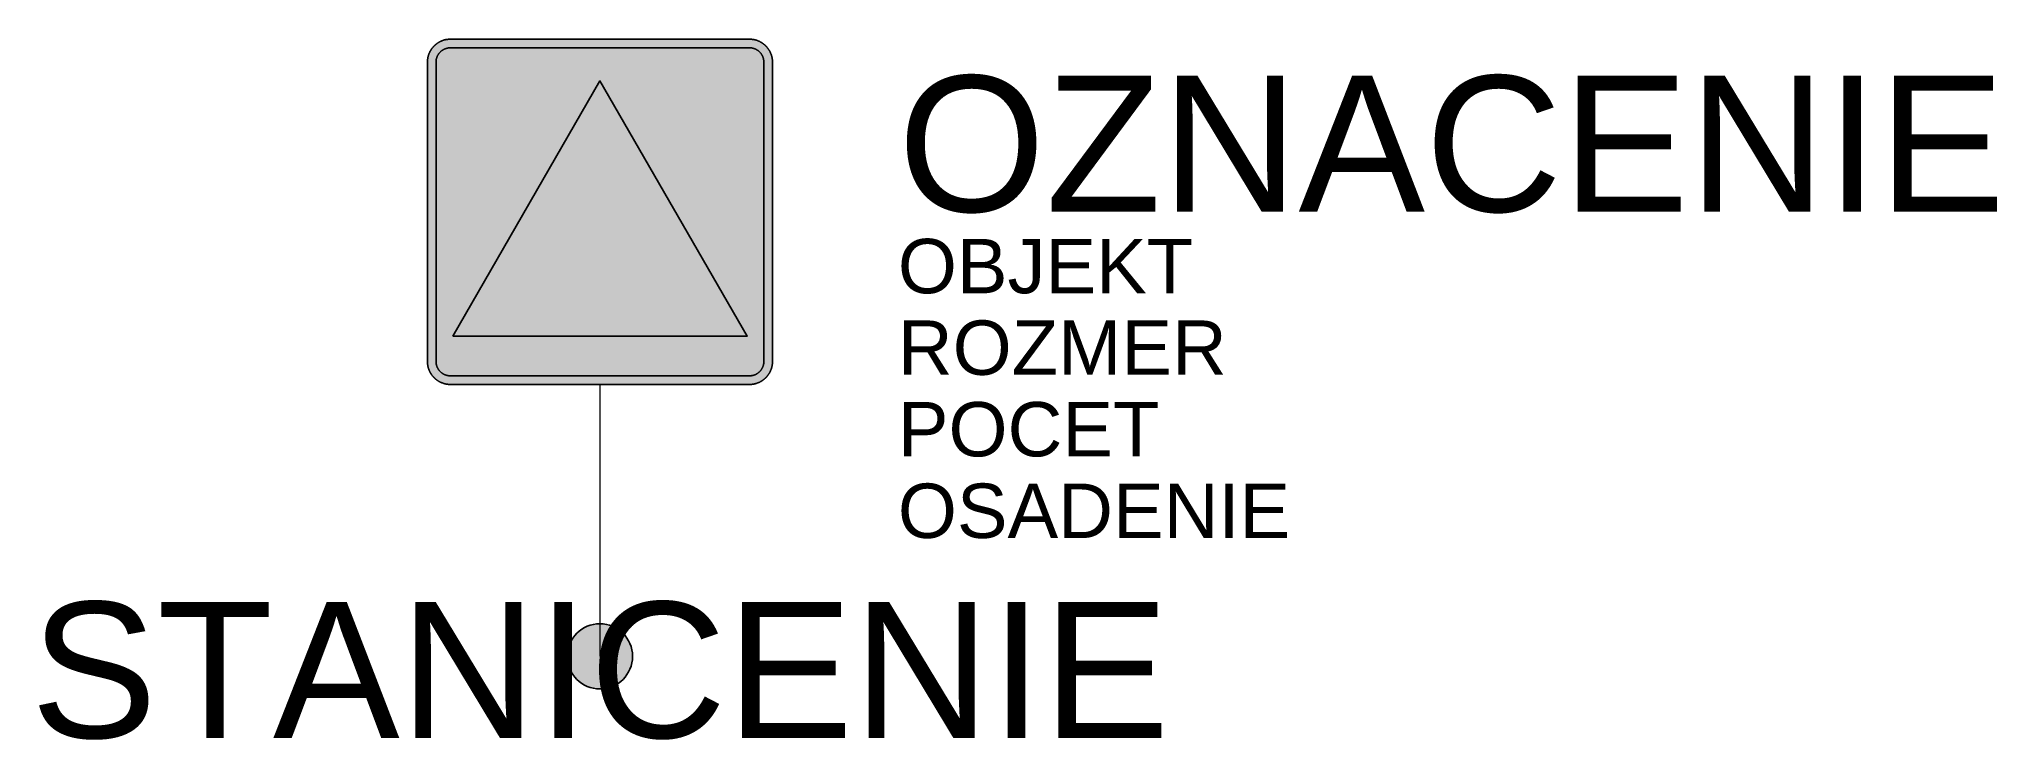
# Model space of a CAD drawing. Header units: metres. Extents: x -10.3 to 25.7, y -1.5 to 11.4.
import ezdxf
from ezdxf.enums import TextEntityAlignment as Align

# ---------------------------------------------------------------- set-up
doc = ezdxf.new("R2010")
doc.units = ezdxf.units.M
doc.layers.get('Defpoints').update_dxf_attribs({"color": 140, "lineweight": 5})
doc.styles.get("Standard").update_dxf_attribs({"font": 'arial.ttf'})

msp = doc.modelspace()

# ---------------------------------------------------------------- hatches: boundary and pattern name
at = {"true_color": 0xf1efea}
for points in [[(-2.752, 5), (-2.757, 5), (-2.762, 5), (-2.767, 5), (-2.773, 5), (-2.778, 5.001), (-2.783, 5.001), (-2.788, 5.002), (-2.793, 5.002), (-2.799, 5.003), (-2.804, 5.003), (-2.809, 5.004), (-2.814, 5.005), (-2.819, 5.005), (-2.824, 5.006), (-2.83, 5.007), (-2.835, 5.008), (-2.84, 5.009), (-2.845, 5.01), (-2.85, 5.012), (-2.855, 5.013), (-2.86, 5.014), (-2.865, 5.015), (-2.87, 5.017), (-2.875, 5.018), (-2.88, 5.02), (-2.885, 5.021), (-2.89, 5.023), (-2.894, 5.025), (-2.899, 5.027), (-2.904, 5.028), (-2.909, 5.03), (-2.914, 5.032), (-2.918, 5.034), (-2.923, 5.036), (-2.928, 5.038), (-2.933, 5.041), (-2.937, 5.043), (-2.942, 5.045), (-2.946, 5.047), (-2.951, 5.05), (-2.956, 5.052), (-2.96, 5.055), (-2.965, 5.057), (-2.969, 5.06), (-2.973, 5.063), (-2.978, 5.065), (-2.982, 5.068), (-2.987, 5.071), (-2.991, 5.074), (-2.995, 5.077), (-2.999, 5.08), (-3.004, 5.083), (-3.008, 5.086), (-3.012, 5.089), (-3.016, 5.093), (-3.02, 5.096), (-3.024, 5.099), (-3.028, 5.103), (-3.032, 5.106), (-3.036, 5.109), (-3.04, 5.113), (-3.044, 5.117), (-3.047, 5.12), (-3.051, 5.124), (-3.055, 5.128), (-3.058, 5.131), (-3.062, 5.135), (-3.065, 5.139), (-3.069, 5.143), (-3.072, 5.147), (-3.076, 5.151), (-3.079, 5.155), (-3.082, 5.159), (-3.086, 5.163), (-3.089, 5.167), (-3.092, 5.171), (-3.095, 5.176), (-3.098, 5.18), (-3.101, 5.184), (-3.104, 5.188), (-3.107, 5.193), (-3.109, 5.197), (-3.112, 5.201), (-3.115, 5.206), (-3.118, 5.21), (-3.12, 5.215), (-3.123, 5.219), (-3.125, 5.224), (-3.128, 5.229), (-3.13, 5.233), (-3.132, 5.238), (-3.134, 5.242), (-3.137, 5.247), (-3.139, 5.252), (-3.141, 5.256), (-3.143, 5.261), (-3.145, 5.266), (-3.147, 5.271), (-3.148, 5.276), (-3.15, 5.281), (-3.152, 5.285), (-3.154, 5.29), (-3.155, 5.295), (-3.157, 5.3), (-3.158, 5.305), (-3.16, 5.31), (-3.161, 5.315), (-3.162, 5.32), (-3.164, 5.325), (-3.165, 5.33), (-3.166, 5.335), (-3.167, 5.34), (-3.168, 5.345), (-3.169, 5.351), (-3.17, 5.356), (-3.17, 5.361), (-3.171, 5.366), (-3.172, 5.371), (-3.172, 5.376), (-3.173, 5.381), (-3.173, 5.387), (-3.174, 5.392), (-3.174, 5.397), (-3.174, 5.402), (-3.175, 5.408), (-3.175, 5.413), (-3.175, 5.418), (-3.175, 5.423), (-3.175, 10.927), (-3.175, 10.932), (-3.175, 10.937), (-3.175, 10.942), (-3.174, 10.948), (-3.174, 10.953), (-3.174, 10.958), (-3.173, 10.963), (-3.173, 10.968), (-3.172, 10.974), (-3.172, 10.979), (-3.171, 10.984), (-3.17, 10.989), (-3.17, 10.994), (-3.169, 10.999), (-3.168, 11.004), (-3.167, 11.01), (-3.166, 11.015), (-3.165, 11.02), (-3.164, 11.025), (-3.162, 11.03), (-3.161, 11.035), (-3.16, 11.04), (-3.158, 11.045), (-3.157, 11.05), (-3.155, 11.055), (-3.154, 11.06), (-3.152, 11.064), (-3.15, 11.069), (-3.148, 11.074), (-3.147, 11.079), (-3.145, 11.084), (-3.143, 11.089), (-3.141, 11.093), (-3.139, 11.098), (-3.137, 11.103), (-3.134, 11.108), (-3.132, 11.112), (-3.13, 11.117), (-3.128, 11.121), (-3.125, 11.126), (-3.123, 11.131), (-3.12, 11.135), (-3.118, 11.14), (-3.115, 11.144), (-3.112, 11.148), (-3.109, 11.153), (-3.107, 11.157), (-3.104, 11.161), (-3.101, 11.166), (-3.098, 11.17), (-3.095, 11.174), (-3.092, 11.178), (-3.089, 11.183), (-3.086, 11.187), (-3.082, 11.191), (-3.079, 11.195), (-3.076, 11.199), (-3.072, 11.203), (-3.069, 11.207), (-3.065, 11.211), (-3.062, 11.215), (-3.058, 11.218), (-3.055, 11.222), (-3.051, 11.226), (-3.047, 11.23), (-3.044, 11.233), (-3.04, 11.237), (-3.036, 11.24), (-3.032, 11.244), (-3.028, 11.247), (-3.024, 11.251), (-3.02, 11.254), (-3.016, 11.257), (-3.012, 11.261), (-3.008, 11.264), (-3.004, 11.267), (-2.999, 11.27), (-2.995, 11.273), (-2.991, 11.276), (-2.987, 11.279), (-2.982, 11.282), (-2.978, 11.284), (-2.973, 11.287), (-2.969, 11.29), (-2.965, 11.293), (-2.96, 11.295), (-2.956, 11.298), (-2.951, 11.3), (-2.946, 11.302), (-2.942, 11.305), (-2.937, 11.307), (-2.933, 11.309), (-2.928, 11.312), (-2.923, 11.314), (-2.918, 11.316), (-2.914, 11.318), (-2.909, 11.32), (-2.904, 11.322), (-2.899, 11.323), (-2.894, 11.325), (-2.89, 11.327), (-2.885, 11.329), (-2.88, 11.33), (-2.875, 11.332), (-2.87, 11.333), (-2.865, 11.335), (-2.86, 11.336), (-2.855, 11.337), (-2.85, 11.338), (-2.845, 11.34), (-2.84, 11.341), (-2.835, 11.342), (-2.83, 11.343), (-2.824, 11.344), (-2.819, 11.345), (-2.814, 11.345), (-2.809, 11.346), (-2.804, 11.347), (-2.799, 11.347), (-2.793, 11.348), (-2.788, 11.348), (-2.783, 11.349), (-2.778, 11.349), (-2.773, 11.349), (-2.767, 11.35), (-2.762, 11.35), (-2.757, 11.35), (-2.752, 11.35), (2.752, 11.35), (2.757, 11.35), (2.762, 11.35), (2.767, 11.35), (2.773, 11.349), (2.778, 11.349), (2.783, 11.349), (2.788, 11.348), (2.793, 11.348), (2.799, 11.347), (2.804, 11.347), (2.809, 11.346), (2.814, 11.345), (2.819, 11.345), (2.824, 11.344), (2.83, 11.343), (2.835, 11.342), (2.84, 11.341), (2.845, 11.34), (2.85, 11.338), (2.855, 11.337), (2.86, 11.336), (2.865, 11.335), (2.87, 11.333), (2.875, 11.332), (2.88, 11.33), (2.885, 11.329), (2.89, 11.327), (2.894, 11.325), (2.899, 11.323), (2.904, 11.322), (2.909, 11.32), (2.914, 11.318), (2.918, 11.316), (2.923, 11.314), (2.928, 11.312), (2.933, 11.309), (2.937, 11.307), (2.942, 11.305), (2.946, 11.302), (2.951, 11.3), (2.956, 11.298), (2.96, 11.295), (2.965, 11.293), (2.969, 11.29), (2.973, 11.287), (2.978, 11.284), (2.982, 11.282), (2.987, 11.279), (2.991, 11.276), (2.995, 11.273), (2.999, 11.27), (3.003, 11.267), (3.008, 11.264), (3.012, 11.261), (3.016, 11.257), (3.02, 11.254), (3.024, 11.251), (3.028, 11.247), (3.032, 11.244), (3.036, 11.24), (3.04, 11.237), (3.044, 11.233), (3.047, 11.23), (3.051, 11.226), (3.055, 11.222), (3.058, 11.218), (3.062, 11.215), (3.065, 11.211), (3.069, 11.207), (3.072, 11.203), (3.076, 11.199), (3.079, 11.195), (3.082, 11.191), (3.086, 11.187), (3.089, 11.183), (3.092, 11.178), (3.095, 11.174), (3.098, 11.17), (3.101, 11.166), (3.104, 11.161), (3.107, 11.157), (3.109, 11.153), (3.112, 11.148), (3.115, 11.144), (3.118, 11.14), (3.12, 11.135), (3.123, 11.131), (3.125, 11.126), (3.128, 11.121), (3.13, 11.117), (3.132, 11.112), (3.134, 11.108), (3.137, 11.103), (3.139, 11.098), (3.141, 11.093), (3.143, 11.089), (3.145, 11.084), (3.147, 11.079), (3.148, 11.074), (3.15, 11.069), (3.152, 11.064), (3.154, 11.06), (3.155, 11.055), (3.157, 11.05), (3.158, 11.045), (3.16, 11.04), (3.161, 11.035), (3.162, 11.03), (3.163, 11.025), (3.165, 11.02), (3.166, 11.015), (3.167, 11.01), (3.168, 11.004), (3.169, 10.999), (3.17, 10.994), (3.17, 10.989), (3.171, 10.984), (3.172, 10.979), (3.172, 10.974), (3.173, 10.968), (3.173, 10.963), (3.174, 10.958), (3.174, 10.953), (3.174, 10.948), (3.175, 10.942), (3.175, 10.937), (3.175, 10.932), (3.175, 10.927), (3.175, 5.423), (3.175, 5.418), (3.175, 5.413), (3.175, 5.408), (3.174, 5.402), (3.174, 5.397), (3.174, 5.392), (3.173, 5.387), (3.173, 5.381), (3.172, 5.376), (3.172, 5.371), (3.171, 5.366), (3.17, 5.361), (3.17, 5.356), (3.169, 5.351), (3.168, 5.345), (3.167, 5.34), (3.166, 5.335), (3.165, 5.33), (3.163, 5.325), (3.162, 5.32), (3.161, 5.315), (3.16, 5.31), (3.158, 5.305), (3.157, 5.3), (3.155, 5.295), (3.154, 5.29), (3.152, 5.285), (3.15, 5.281), (3.148, 5.276), (3.147, 5.271), (3.145, 5.266), (3.143, 5.261), (3.141, 5.256), (3.139, 5.252), (3.137, 5.247), (3.134, 5.242), (3.132, 5.238), (3.13, 5.233), (3.128, 5.229), (3.125, 5.224), (3.123, 5.219), (3.12, 5.215), (3.118, 5.21), (3.115, 5.206), (3.112, 5.201), (3.109, 5.197), (3.107, 5.193), (3.104, 5.188), (3.101, 5.184), (3.098, 5.18), (3.095, 5.176), (3.092, 5.171), (3.089, 5.167), (3.086, 5.163), (3.082, 5.159), (3.079, 5.155), (3.076, 5.151), (3.072, 5.147), (3.069, 5.143), (3.065, 5.139), (3.062, 5.135), (3.058, 5.131), (3.055, 5.128), (3.051, 5.124), (3.047, 5.12), (3.044, 5.117), (3.04, 5.113), (3.036, 5.109), (3.032, 5.106), (3.028, 5.103), (3.024, 5.099), (3.02, 5.096), (3.016, 5.093), (3.012, 5.089), (3.008, 5.086), (3.003, 5.083), (2.999, 5.08), (2.995, 5.077), (2.991, 5.074), (2.987, 5.071), (2.982, 5.068), (2.978, 5.065), (2.973, 5.063), (2.969, 5.06), (2.965, 5.057), (2.96, 5.055), (2.956, 5.052), (2.951, 5.05), (2.946, 5.047), (2.942, 5.045), (2.937, 5.043), (2.933, 5.041), (2.928, 5.038), (2.923, 5.036), (2.918, 5.034), (2.914, 5.032), (2.909, 5.03), (2.904, 5.028), (2.899, 5.027), (2.894, 5.025), (2.89, 5.023), (2.885, 5.021), (2.88, 5.02), (2.875, 5.018), (2.87, 5.017), (2.865, 5.015), (2.86, 5.014), (2.855, 5.013), (2.85, 5.012), (2.845, 5.01), (2.84, 5.009), (2.835, 5.008), (2.83, 5.007), (2.824, 5.006), (2.819, 5.005), (2.814, 5.005), (2.809, 5.004), (2.804, 5.003), (2.799, 5.003), (2.793, 5.002), (2.788, 5.002), (2.783, 5.001), (2.778, 5.001), (2.773, 5), (2.767, 5), (2.762, 5), (2.757, 5), (2.752, 5)], [(-2.709, 5.889), (0, 10.582), (2.709, 5.889)]]:
    msp.add_hatch(color=7, dxfattribs=at).paths.add_polyline_path(points)
at = {"true_color": 0x005b8c}
msp.add_hatch(color=146, dxfattribs=at).paths.add_polyline_path([(-2.752, 5.159), (-2.759, 5.159), (-2.765, 5.159), (-2.772, 5.159), (-2.779, 5.16), (-2.785, 5.161), (-2.792, 5.162), (-2.799, 5.163), (-2.805, 5.164), (-2.811, 5.166), (-2.818, 5.167), (-2.824, 5.169), (-2.83, 5.171), (-2.837, 5.173), (-2.843, 5.175), (-2.849, 5.177), (-2.855, 5.18), (-2.861, 5.182), (-2.866, 5.185), (-2.872, 5.188), (-2.878, 5.191), (-2.883, 5.194), (-2.889, 5.197), (-2.894, 5.2), (-2.9, 5.204), (-2.905, 5.207), (-2.91, 5.211), (-2.915, 5.215), (-2.92, 5.219), (-2.925, 5.223), (-2.93, 5.227), (-2.934, 5.232), (-2.939, 5.236), (-2.943, 5.241), (-2.947, 5.245), (-2.952, 5.25), (-2.956, 5.255), (-2.96, 5.26), (-2.964, 5.265), (-2.967, 5.27), (-2.971, 5.275), (-2.975, 5.281), (-2.978, 5.286), (-2.981, 5.292), (-2.984, 5.297), (-2.987, 5.303), (-2.99, 5.309), (-2.993, 5.314), (-2.996, 5.32), (-2.998, 5.326), (-3, 5.332), (-3.002, 5.338), (-3.004, 5.345), (-3.006, 5.351), (-3.008, 5.357), (-3.01, 5.364), (-3.011, 5.37), (-3.012, 5.376), (-3.013, 5.383), (-3.014, 5.39), (-3.015, 5.396), (-3.015, 5.403), (-3.016, 5.41), (-3.016, 5.417), (-3.016, 5.423), (-3.016, 10.927), (-3.016, 10.933), (-3.016, 10.94), (-3.015, 10.947), (-3.015, 10.954), (-3.014, 10.96), (-3.013, 10.967), (-3.012, 10.973), (-3.011, 10.98), (-3.01, 10.986), (-3.008, 10.993), (-3.006, 10.999), (-3.004, 11.005), (-3.002, 11.011), (-3, 11.018), (-2.998, 11.024), (-2.996, 11.03), (-2.993, 11.035), (-2.99, 11.041), (-2.987, 11.047), (-2.984, 11.053), (-2.981, 11.058), (-2.978, 11.064), (-2.975, 11.069), (-2.971, 11.075), (-2.967, 11.08), (-2.964, 11.085), (-2.96, 11.09), (-2.956, 11.095), (-2.952, 11.1), (-2.947, 11.105), (-2.943, 11.109), (-2.939, 11.114), (-2.934, 11.118), (-2.93, 11.122), (-2.925, 11.127), (-2.92, 11.131), (-2.915, 11.135), (-2.91, 11.139), (-2.905, 11.142), (-2.9, 11.146), (-2.894, 11.149), (-2.889, 11.153), (-2.883, 11.156), (-2.878, 11.159), (-2.872, 11.162), (-2.866, 11.165), (-2.861, 11.168), (-2.855, 11.17), (-2.849, 11.173), (-2.843, 11.175), (-2.837, 11.177), (-2.83, 11.179), (-2.824, 11.181), (-2.818, 11.183), (-2.811, 11.184), (-2.805, 11.186), (-2.799, 11.187), (-2.792, 11.188), (-2.785, 11.189), (-2.779, 11.19), (-2.772, 11.19), (-2.765, 11.191), (-2.759, 11.191), (-2.752, 11.191), (2.752, 11.191), (2.758, 11.191), (2.765, 11.191), (2.772, 11.19), (2.779, 11.19), (2.785, 11.189), (2.792, 11.188), (2.799, 11.187), (2.805, 11.186), (2.811, 11.184), (2.818, 11.183), (2.824, 11.181), (2.83, 11.179), (2.837, 11.177), (2.843, 11.175), (2.849, 11.173), (2.855, 11.17), (2.861, 11.168), (2.866, 11.165), (2.872, 11.162), (2.878, 11.159), (2.883, 11.156), (2.889, 11.153), (2.894, 11.149), (2.9, 11.146), (2.905, 11.142), (2.91, 11.139), (2.915, 11.135), (2.92, 11.131), (2.925, 11.127), (2.93, 11.122), (2.934, 11.118), (2.939, 11.114), (2.943, 11.109), (2.947, 11.105), (2.952, 11.1), (2.956, 11.095), (2.96, 11.09), (2.964, 11.085), (2.967, 11.08), (2.971, 11.075), (2.975, 11.069), (2.978, 11.064), (2.981, 11.058), (2.984, 11.053), (2.987, 11.047), (2.99, 11.041), (2.993, 11.035), (2.995, 11.03), (2.998, 11.024), (3, 11.018), (3.002, 11.011), (3.004, 11.005), (3.006, 10.999), (3.008, 10.993), (3.009, 10.986), (3.011, 10.98), (3.012, 10.973), (3.013, 10.967), (3.014, 10.96), (3.015, 10.954), (3.015, 10.947), (3.016, 10.94), (3.016, 10.933), (3.016, 10.927), (3.016, 5.423), (3.016, 5.417), (3.016, 5.41), (3.015, 5.403), (3.015, 5.396), (3.014, 5.39), (3.013, 5.383), (3.012, 5.376), (3.011, 5.37), (3.009, 5.364), (3.008, 5.357), (3.006, 5.351), (3.004, 5.345), (3.002, 5.338), (3, 5.332), (2.998, 5.326), (2.995, 5.32), (2.993, 5.314), (2.99, 5.309), (2.987, 5.303), (2.984, 5.297), (2.981, 5.292), (2.978, 5.286), (2.975, 5.281), (2.971, 5.275), (2.967, 5.27), (2.964, 5.265), (2.96, 5.26), (2.956, 5.255), (2.952, 5.25), (2.947, 5.245), (2.943, 5.241), (2.939, 5.236), (2.934, 5.232), (2.93, 5.227), (2.925, 5.223), (2.92, 5.219), (2.915, 5.215), (2.91, 5.211), (2.905, 5.207), (2.9, 5.204), (2.894, 5.2), (2.889, 5.197), (2.883, 5.194), (2.878, 5.191), (2.872, 5.188), (2.866, 5.185), (2.861, 5.182), (2.855, 5.18), (2.849, 5.177), (2.843, 5.175), (2.837, 5.173), (2.83, 5.171), (2.824, 5.169), (2.818, 5.167), (2.811, 5.166), (2.805, 5.164), (2.799, 5.163), (2.792, 5.162), (2.785, 5.161), (2.779, 5.16), (2.772, 5.159), (2.765, 5.159), (2.758, 5.159), (2.752, 5.159)])
at = {"true_color": 0x292829}
h = msp.add_hatch(color=250, dxfattribs=at)
h.paths.add_polyline_path([(-0.19, 8.672), (-0.399, 8.672), (-0.404, 8.672), (-0.41, 8.672), (-0.415, 8.672), (-0.42, 8.672), (-0.425, 8.671), (-0.43, 8.67), (-0.435, 8.67), (-0.44, 8.669), (-0.445, 8.668), (-0.45, 8.667), (-0.455, 8.666), (-0.46, 8.665), (-0.465, 8.664), (-0.47, 8.662), (-0.475, 8.661), (-0.48, 8.659), (-0.484, 8.658), (-0.489, 8.656), (-0.494, 8.654), (-0.498, 8.652), (-0.503, 8.65), (-0.507, 8.648), (-0.512, 8.646), (-0.516, 8.644), (-0.521, 8.641), (-0.525, 8.639), (-0.529, 8.637), (-0.534, 8.634), (-0.538, 8.631), (-0.542, 8.629), (-0.546, 8.626), (-0.55, 8.623), (-0.554, 8.62), (-0.558, 8.617), (-0.562, 8.614), (-0.565, 8.61), (-0.569, 8.607), (-0.573, 8.604), (-0.576, 8.6), (-0.58, 8.597), (-0.583, 8.593), (-0.587, 8.59), (-0.59, 8.586), (-0.593, 8.582), (-0.597, 8.578), (-0.6, 8.574), (-0.603, 8.57), (-0.606, 8.566), (-0.609, 8.562), (-0.611, 8.558), (-0.614, 8.554), (-0.617, 8.549), (-0.619, 8.545), (-0.622, 8.541), (-0.624, 8.536), (-0.627, 8.532), (-0.629, 8.527), (-0.631, 8.522), (-0.633, 8.518), (-0.635, 8.513), (-0.637, 8.508), (-0.639, 8.503), (-0.64, 8.498), (-0.642, 8.493), (-0.826, 7.898), (-0.828, 7.898), (-0.83, 7.898), (-0.832, 7.899), (-0.834, 7.899), (-0.836, 7.9), (-0.838, 7.9), (-0.84, 7.9), (-0.842, 7.901), (-0.844, 7.901), (-0.846, 7.901), (-0.848, 7.902), (-0.85, 7.902), (-0.852, 7.902), (-0.854, 7.903), (-0.856, 7.903), (-0.858, 7.903), (-0.86, 7.904), (-0.862, 7.904), (-0.864, 7.904), (-0.865, 7.904), (-0.867, 7.905), (-0.869, 7.905), (-0.871, 7.905), (-0.873, 7.905), (-0.875, 7.906), (-0.877, 7.906), (-0.879, 7.906), (-0.881, 7.906), (-0.883, 7.907), (-0.885, 7.907), (-0.887, 7.907), (-0.889, 7.907), (-0.891, 7.907), (-0.893, 7.908), (-0.895, 7.908), (-0.897, 7.908), (-0.899, 7.908), (-0.901, 7.908), (-0.903, 7.908), (-0.905, 7.909), (-0.907, 7.909), (-0.909, 7.909), (-0.911, 7.909), (-0.913, 7.909), (-0.915, 7.909), (-0.917, 7.909), (-0.919, 7.909), (-0.921, 7.91), (-0.923, 7.91), (-0.925, 7.91), (-0.927, 7.91), (-0.929, 7.91), (-0.931, 7.91), (-0.933, 7.91), (-0.935, 7.91), (-0.937, 7.91), (-0.939, 7.91), (-0.941, 7.91), (-0.943, 7.91), (-0.945, 7.91), (-0.947, 7.91), (-0.949, 7.91), (-0.951, 7.91), (-0.953, 7.91), (-0.96, 7.91), (-0.968, 7.91), (-0.976, 7.91), (-0.984, 7.91), (-0.992, 7.909), (-1, 7.909), (-1.007, 7.908), (-1.015, 7.907), (-1.023, 7.906), (-1.031, 7.906), (-1.039, 7.905), (-1.046, 7.903), (-1.054, 7.902), (-1.062, 7.901), (-1.069, 7.9), (-1.077, 7.898), (-1.085, 7.897), (-1.092, 7.895), (-1.1, 7.893), (-1.107, 7.891), (-1.115, 7.889), (-1.122, 7.887), (-1.13, 7.885), (-1.137, 7.883), (-1.145, 7.881), (-1.152, 7.878), (-1.159, 7.876), (-1.167, 7.873), (-1.174, 7.871), (-1.181, 7.868), (-1.188, 7.865), (-1.196, 7.862), (-1.203, 7.859), (-1.21, 7.856), (-1.217, 7.853), (-1.224, 7.849), (-1.231, 7.846), (-1.238, 7.843), (-1.245, 7.839), (-1.252, 7.836), (-1.258, 7.832), (-1.265, 7.828), (-1.272, 7.824), (-1.278, 7.82), (-1.285, 7.816), (-1.292, 7.812), (-1.298, 7.808), (-1.305, 7.804), (-1.311, 7.799), (-1.318, 7.795), (-1.324, 7.79), (-1.33, 7.786), (-1.337, 7.781), (-1.343, 7.776), (-1.349, 7.771), (-1.355, 7.767), (-1.361, 7.762), (-1.367, 7.756), (-1.373, 7.751), (-1.379, 7.746), (-1.384, 7.741), (-1.39, 7.735), (-1.396, 7.73), (-1.402, 7.724), (-1.407, 7.719), (-1.413, 7.713), (-1.418, 7.707), (-1.423, 7.702), (-1.428, 7.696), (-1.434, 7.69), (-1.439, 7.684), (-1.444, 7.678), (-1.449, 7.672), (-1.453, 7.666), (-1.458, 7.659), (-1.463, 7.653), (-1.467, 7.647), (-1.472, 7.64), (-1.476, 7.634), (-1.481, 7.628), (-1.485, 7.621), (-1.489, 7.615), (-1.493, 7.608), (-1.497, 7.601), (-1.501, 7.595), (-1.505, 7.588), (-1.509, 7.581), (-1.513, 7.574), (-1.516, 7.567), (-1.52, 7.561), (-1.523, 7.554), (-1.527, 7.547), (-1.53, 7.54), (-1.533, 7.533), (-1.536, 7.525), (-1.539, 7.518), (-1.542, 7.511), (-1.545, 7.504), (-1.548, 7.497), (-1.55, 7.489), (-1.553, 7.482), (-1.555, 7.475), (-1.558, 7.467), (-1.56, 7.46), (-1.562, 7.453), (-1.564, 7.445), (-1.566, 7.438), (-1.568, 7.43), (-1.57, 7.423), (-1.572, 7.415), (-1.574, 7.407), (-1.575, 7.4), (-1.577, 7.392), (-1.578, 7.385), (-1.579, 7.377), (-1.581, 7.369), (-1.582, 7.361), (-1.583, 7.354), (-1.584, 7.346), (-1.584, 7.338), (-1.585, 7.33), (-1.586, 7.322), (-1.586, 7.315), (-1.587, 7.307), (-1.587, 7.299), (-1.587, 7.291), (-1.587, 7.283), (-1.588, 7.275), (-1.587, 7.267), (-1.587, 7.26), (-1.587, 7.252), (-1.587, 7.244), (-1.586, 7.236), (-1.586, 7.228), (-1.585, 7.22), (-1.584, 7.213), (-1.584, 7.205), (-1.583, 7.197), (-1.582, 7.189), (-1.581, 7.182), (-1.579, 7.174), (-1.578, 7.166), (-1.577, 7.159), (-1.575, 7.151), (-1.574, 7.143), (-1.572, 7.136), (-1.57, 7.128), (-1.568, 7.121), (-1.566, 7.113), (-1.564, 7.106), (-1.562, 7.098), (-1.56, 7.091), (-1.558, 7.083), (-1.555, 7.076), (-1.553, 7.069), (-1.55, 7.061), (-1.548, 7.054), (-1.545, 7.047), (-1.542, 7.04), (-1.539, 7.032), (-1.536, 7.025), (-1.533, 7.018), (-1.53, 7.011), (-1.527, 7.004), (-1.523, 6.997), (-1.52, 6.99), (-1.516, 6.983), (-1.513, 6.976), (-1.509, 6.97), (-1.505, 6.963), (-1.501, 6.956), (-1.497, 6.949), (-1.493, 6.943), (-1.489, 6.936), (-1.485, 6.93), (-1.481, 6.923), (-1.476, 6.917), (-1.472, 6.91), (-1.467, 6.904), (-1.463, 6.898), (-1.458, 6.891), (-1.453, 6.885), (-1.449, 6.879), (-1.444, 6.873), (-1.439, 6.867), (-1.434, 6.861), (-1.428, 6.855), (-1.423, 6.849), (-1.418, 6.843), (-1.413, 6.838), (-1.407, 6.832), (-1.402, 6.826), (-1.396, 6.821), (-1.39, 6.815), (-1.384, 6.81), (-1.379, 6.805), (-1.373, 6.799), (-1.367, 6.794), (-1.361, 6.789), (-1.355, 6.784), (-1.349, 6.779), (-1.343, 6.774), (-1.337, 6.77), (-1.33, 6.765), (-1.324, 6.76), (-1.318, 6.756), (-1.311, 6.751), (-1.305, 6.747), (-1.298, 6.743), (-1.292, 6.739), (-1.285, 6.734), (-1.278, 6.73), (-1.272, 6.727), (-1.265, 6.723), (-1.258, 6.719), (-1.252, 6.715), (-1.245, 6.712), (-1.238, 6.708), (-1.231, 6.705), (-1.224, 6.701), (-1.217, 6.698), (-1.21, 6.695), (-1.203, 6.692), (-1.196, 6.689), (-1.188, 6.686), (-1.181, 6.683), (-1.174, 6.68), (-1.167, 6.678), (-1.159, 6.675), (-1.152, 6.673), (-1.145, 6.67), (-1.137, 6.668), (-1.13, 6.666), (-1.122, 6.664), (-1.115, 6.661), (-1.107, 6.66), (-1.1, 6.658), (-1.092, 6.656), (-1.085, 6.654), (-1.077, 6.653), (-1.069, 6.651), (-1.062, 6.65), (-1.054, 6.649), (-1.046, 6.647), (-1.039, 6.646), (-1.031, 6.645), (-1.023, 6.644), (-1.015, 6.643), (-1.007, 6.643), (-1, 6.642), (-0.992, 6.642), (-0.984, 6.641), (-0.976, 6.641), (-0.968, 6.641), (-0.96, 6.64), (-0.953, 6.64), (-0.945, 6.64), (-0.937, 6.641), (-0.929, 6.641), (-0.921, 6.641), (-0.913, 6.642), (-0.905, 6.642), (-0.898, 6.643), (-0.89, 6.643), (-0.882, 6.644), (-0.874, 6.645), (-0.866, 6.646), (-0.859, 6.647), (-0.851, 6.649), (-0.843, 6.65), (-0.836, 6.651), (-0.828, 6.653), (-0.82, 6.654), (-0.813, 6.656), (-0.805, 6.658), (-0.798, 6.66), (-0.79, 6.661), (-0.783, 6.664), (-0.775, 6.666), (-0.768, 6.668), (-0.76, 6.67), (-0.753, 6.673), (-0.746, 6.675), (-0.738, 6.678), (-0.731, 6.68), (-0.724, 6.683), (-0.717, 6.686), (-0.71, 6.689), (-0.702, 6.692), (-0.695, 6.695), (-0.688, 6.698), (-0.681, 6.701), (-0.674, 6.705), (-0.667, 6.708), (-0.66, 6.712), (-0.653, 6.715), (-0.647, 6.719), (-0.64, 6.723), (-0.633, 6.727), (-0.626, 6.73), (-0.62, 6.734), (-0.613, 6.739), (-0.607, 6.743), (-0.6, 6.747), (-0.594, 6.751), (-0.587, 6.756), (-0.581, 6.76), (-0.575, 6.765), (-0.568, 6.77), (-0.562, 6.774), (-0.556, 6.779), (-0.55, 6.784), (-0.544, 6.789), (-0.538, 6.794), (-0.532, 6.799), (-0.526, 6.805), (-0.521, 6.81), (-0.515, 6.815), (-0.509, 6.821), (-0.503, 6.826), (-0.498, 6.832), (-0.492, 6.838), (-0.487, 6.843), (-0.482, 6.849), (-0.477, 6.855), (-0.471, 6.861), (-0.466, 6.867), (-0.461, 6.873), (-0.456, 6.879), (-0.452, 6.885), (-0.447, 6.891), (-0.442, 6.898), (-0.437, 6.904), (-0.433, 6.91), (-0.429, 6.917), (-0.424, 6.923), (-0.42, 6.93), (-0.416, 6.936), (-0.412, 6.943), (-0.408, 6.949), (-0.404, 6.956), (-0.4, 6.963), (-0.396, 6.97), (-0.392, 6.976), (-0.389, 6.983), (-0.385, 6.99), (-0.382, 6.997), (-0.378, 7.004), (-0.375, 7.011), (-0.372, 7.018), (-0.369, 7.025), (-0.366, 7.032), (-0.363, 7.04), (-0.36, 7.047), (-0.357, 7.054), (-0.355, 7.061), (-0.352, 7.069), (-0.35, 7.076), (-0.347, 7.083), (-0.345, 7.091), (-0.343, 7.098), (-0.341, 7.106), (-0.339, 7.113), (-0.337, 7.121), (-0.335, 7.128), (-0.333, 7.136), (-0.331, 7.143), (-0.33, 7.151), (-0.328, 7.159), (-0.327, 7.166), (-0.326, 7.174), (-0.324, 7.182), (-0.323, 7.189), (-0.322, 7.197), (-0.321, 7.205), (-0.321, 7.213), (-0.32, 7.22), (-0.319, 7.228), (-0.319, 7.236), (-0.318, 7.244), (-0.318, 7.252), (-0.318, 7.26), (-0.318, 7.267), (-0.318, 7.275), (-0.318, 7.281), (-0.318, 7.287), (-0.318, 7.293), (-0.318, 7.299), (-0.318, 7.305), (-0.319, 7.31), (-0.319, 7.316), (-0.319, 7.322), (-0.32, 7.328), (-0.32, 7.334), (-0.321, 7.339), (-0.321, 7.345), (-0.322, 7.351), (-0.323, 7.357), (-0.324, 7.362), (-0.324, 7.368), (-0.325, 7.374), (-0.326, 7.38), (-0.327, 7.385), (-0.328, 7.391), (-0.329, 7.397), (-0.33, 7.402), (-0.332, 7.408), (-0.333, 7.414), (-0.334, 7.419), (-0.335, 7.425), (-0.337, 7.431), (-0.338, 7.436), (-0.34, 7.442), (-0.341, 7.447), (-0.343, 7.453), (-0.345, 7.459), (-0.346, 7.464), (-0.348, 7.47), (-0.35, 7.475), (-0.352, 7.481), (-0.353, 7.486), (-0.355, 7.491), (-0.357, 7.497), (-0.359, 7.502), (-0.362, 7.508), (-0.364, 7.513), (-0.366, 7.518), (-0.368, 7.524), (-0.37, 7.529), (-0.373, 7.534), (-0.375, 7.54), (-0.378, 7.545), (-0.38, 7.55), (-0.383, 7.555), (-0.385, 7.561), (-0.388, 7.566), (-0.391, 7.571), (-0.393, 7.576), (-0.396, 7.581), (-0.399, 7.586), (-0.402, 7.591), (-0.405, 7.596), (-0.408, 7.601), (-0.411, 7.606), (-0.414, 7.611), (-0.417, 7.616), (-0.42, 7.621), (-0.423, 7.626), (-0.426, 7.631), (-0.43, 7.636), (-0.433, 7.641), (-0.436, 7.645), (-0.44, 7.65), (-0.443, 7.655), (-0.447, 7.659), (-0.45, 7.664), (-0.454, 7.669), (-0.458, 7.673), (-0.461, 7.678), (-0.465, 7.682), (-0.469, 7.687), (-0.472, 7.691), (-0.476, 7.695), (-0.48, 7.7), (-0.484, 7.704), (-0.488, 7.708), (-0.492, 7.712), (-0.496, 7.717), (-0.5, 7.721), (-0.504, 7.725), (-0.508, 7.729), (-0.512, 7.733), (-0.516, 7.737), (-0.521, 7.741), (-0.525, 7.745), (-0.529, 7.749), (-0.534, 7.753), (-0.538, 7.756), (-0.542, 7.76), (-0.547, 7.764), (-0.551, 7.768), (-0.556, 7.771), (-0.56, 7.775), (-0.565, 7.778), (-0.57, 7.782), (-0.574, 7.785), (-0.579, 7.789), (-0.584, 7.792), (-0.588, 7.795), (-0.593, 7.799), (-0.598, 7.802), (-0.603, 7.805), (-0.607, 7.808), (-0.612, 7.812), (-0.617, 7.815), (-0.622, 7.818), (-0.627, 7.821), (-0.632, 7.824), (-0.637, 7.827), (-0.642, 7.829), (-0.647, 7.832), (-0.652, 7.835), (-0.658, 7.838), (-0.663, 7.84), (-0.668, 7.843), (-0.673, 7.846), (-0.678, 7.848), (-0.684, 7.851), (-0.689, 7.853), (-0.694, 7.856), (-0.7, 7.858), (-0.705, 7.86), (-0.635, 8.085), (-0.042, 7.204), (-0.041, 7.203), (-0.04, 7.201), (-0.038, 7.2), (-0.037, 7.198), (-0.036, 7.196), (-0.035, 7.195), (-0.033, 7.193), (-0.032, 7.192), (-0.031, 7.19), (-0.03, 7.189), (-0.028, 7.188), (-0.027, 7.186), (-0.026, 7.185), (-0.024, 7.183), (-0.023, 7.182), (-0.021, 7.181), (-0.02, 7.18), (-0.018, 7.178), (-0.017, 7.177), (-0.015, 7.176), (-0.014, 7.175), (-0.012, 7.174), (-0.011, 7.172), (-0.009, 7.171), (-0.008, 7.17), (-0.006, 7.169), (-0.004, 7.168), (-0.003, 7.167), (-0.001, 7.166), (0.001, 7.165), (0.002, 7.164), (0.004, 7.163), (0.006, 7.162), (0.007, 7.161), (0.009, 7.161), (0.011, 7.16), (0.012, 7.159), (0.014, 7.158), (0.016, 7.158), (0.018, 7.157), (0.02, 7.156), (0.021, 7.156), (0.023, 7.155), (0.025, 7.154), (0.027, 7.154), (0.029, 7.153), (0.031, 7.153), (0.033, 7.152), (0.034, 7.152), (0.036, 7.151), (0.038, 7.151), (0.04, 7.151), (0.042, 7.15), (0.044, 7.15), (0.046, 7.15), (0.048, 7.149), (0.05, 7.149), (0.052, 7.149), (0.054, 7.149), (0.056, 7.149), (0.058, 7.149), (0.06, 7.148), (0.061, 7.148), (0.063, 7.148), (0.33, 7.148), (0.332, 7.142), (0.333, 7.135), (0.335, 7.128), (0.336, 7.122), (0.338, 7.115), (0.34, 7.108), (0.342, 7.102), (0.344, 7.095), (0.346, 7.089), (0.348, 7.082), (0.35, 7.076), (0.352, 7.069), (0.354, 7.063), (0.356, 7.057), (0.359, 7.05), (0.361, 7.044), (0.364, 7.038), (0.366, 7.031), (0.369, 7.025), (0.372, 7.019), (0.374, 7.013), (0.377, 7.006), (0.38, 7), (0.383, 6.994), (0.386, 6.988), (0.389, 6.982), (0.392, 6.976), (0.396, 6.97), (0.399, 6.964), (0.402, 6.958), (0.406, 6.953), (0.409, 6.947), (0.413, 6.941), (0.416, 6.935), (0.42, 6.93), (0.424, 6.924), (0.427, 6.918), (0.431, 6.913), (0.435, 6.907), (0.439, 6.902), (0.443, 6.896), (0.447, 6.891), (0.451, 6.886), (0.455, 6.88), (0.46, 6.875), (0.464, 6.87), (0.468, 6.865), (0.473, 6.859), (0.477, 6.854), (0.482, 6.849), (0.486, 6.844), (0.491, 6.839), (0.496, 6.834), (0.5, 6.829), (0.505, 6.825), (0.51, 6.82), (0.515, 6.815), (0.52, 6.811), (0.525, 6.806), (0.53, 6.801), (0.535, 6.797), (0.54, 6.792), (0.546, 6.788), (0.551, 6.784), (0.556, 6.779), (0.562, 6.775), (0.567, 6.771), (0.572, 6.767), (0.578, 6.763), (0.584, 6.759), (0.589, 6.755), (0.595, 6.751), (0.6, 6.747), (0.606, 6.743), (0.612, 6.74), (0.618, 6.736), (0.623, 6.732), (0.629, 6.729), (0.635, 6.725), (0.641, 6.722), (0.647, 6.719), (0.653, 6.716), (0.659, 6.712), (0.665, 6.709), (0.671, 6.706), (0.677, 6.703), (0.683, 6.7), (0.689, 6.698), (0.695, 6.695), (0.702, 6.692), (0.708, 6.689), (0.714, 6.687), (0.72, 6.684), (0.727, 6.682), (0.733, 6.68), (0.739, 6.677), (0.746, 6.675), (0.752, 6.673), (0.758, 6.671), (0.765, 6.669), (0.771, 6.667), (0.778, 6.665), (0.784, 6.663), (0.791, 6.661), (0.798, 6.66), (0.804, 6.658), (0.811, 6.656), (0.817, 6.655), (0.824, 6.654), (0.831, 6.652), (0.837, 6.651), (0.844, 6.65), (0.851, 6.649), (0.857, 6.648), (0.864, 6.647), (0.871, 6.646), (0.878, 6.645), (0.884, 6.644), (0.891, 6.643), (0.898, 6.643), (0.905, 6.642), (0.911, 6.642), (0.918, 6.641), (0.925, 6.641), (0.932, 6.641), (0.939, 6.641), (0.946, 6.64), (0.952, 6.64), (0.96, 6.64), (0.968, 6.641), (0.976, 6.641), (0.984, 6.641), (0.992, 6.642), (1, 6.642), (1.007, 6.643), (1.015, 6.643), (1.023, 6.644), (1.031, 6.645), (1.039, 6.646), (1.046, 6.647), (1.054, 6.649), (1.062, 6.65), (1.069, 6.651), (1.077, 6.653), (1.085, 6.654), (1.092, 6.656), (1.1, 6.658), (1.107, 6.66), (1.115, 6.661), (1.122, 6.664), (1.13, 6.666), (1.137, 6.668), (1.145, 6.67), (1.152, 6.673), (1.159, 6.675), (1.167, 6.678), (1.174, 6.68), (1.181, 6.683), (1.188, 6.686), (1.195, 6.689), (1.203, 6.692), (1.21, 6.695), (1.217, 6.698), (1.224, 6.701), (1.231, 6.705), (1.238, 6.708), (1.245, 6.712), (1.252, 6.715), (1.258, 6.719), (1.265, 6.723), (1.272, 6.727), (1.279, 6.73), (1.285, 6.734), (1.292, 6.739), (1.298, 6.743), (1.305, 6.747), (1.311, 6.751), (1.318, 6.756), (1.324, 6.76), (1.33, 6.765), (1.337, 6.77), (1.343, 6.774), (1.349, 6.779), (1.355, 6.784), (1.361, 6.789), (1.367, 6.794), (1.373, 6.799), (1.379, 6.805), (1.384, 6.81), (1.39, 6.815), (1.396, 6.821), (1.402, 6.826), (1.407, 6.832), (1.413, 6.838), (1.418, 6.843), (1.423, 6.849), (1.428, 6.855), (1.434, 6.861), (1.439, 6.867), (1.444, 6.873), (1.449, 6.879), (1.453, 6.885), (1.458, 6.891), (1.463, 6.898), (1.468, 6.904), (1.472, 6.91), (1.476, 6.917), (1.481, 6.923), (1.485, 6.93), (1.489, 6.936), (1.493, 6.943), (1.497, 6.949), (1.501, 6.956), (1.505, 6.963), (1.509, 6.97), (1.513, 6.976), (1.516, 6.983), (1.52, 6.99), (1.523, 6.997), (1.527, 7.004), (1.53, 7.011), (1.533, 7.018), (1.536, 7.025), (1.539, 7.032), (1.542, 7.04), (1.545, 7.047), (1.548, 7.054), (1.55, 7.061), (1.553, 7.069), (1.555, 7.076), (1.558, 7.083), (1.56, 7.091), (1.562, 7.098), (1.564, 7.106), (1.566, 7.113), (1.568, 7.121), (1.57, 7.128), (1.572, 7.136), (1.574, 7.143), (1.575, 7.151), (1.577, 7.159), (1.578, 7.166), (1.579, 7.174), (1.581, 7.182), (1.582, 7.189), (1.583, 7.197), (1.584, 7.205), (1.584, 7.213), (1.585, 7.22), (1.586, 7.228), (1.586, 7.236), (1.587, 7.244), (1.587, 7.252), (1.587, 7.26), (1.587, 7.267), (1.587, 7.275), (1.587, 7.283), (1.587, 7.291), (1.587, 7.299), (1.587, 7.307), (1.586, 7.315), (1.586, 7.322), (1.585, 7.33), (1.584, 7.338), (1.584, 7.346), (1.583, 7.354), (1.582, 7.361), (1.581, 7.369), (1.579, 7.377), (1.578, 7.385), (1.577, 7.392), (1.575, 7.4), (1.574, 7.407), (1.572, 7.415), (1.57, 7.423), (1.568, 7.43), (1.566, 7.438), (1.564, 7.445), (1.562, 7.453), (1.56, 7.46), (1.558, 7.467), (1.555, 7.475), (1.553, 7.482), (1.55, 7.489), (1.548, 7.497), (1.545, 7.504), (1.542, 7.511), (1.539, 7.518), (1.536, 7.525), (1.533, 7.533), (1.53, 7.54), (1.527, 7.547), (1.523, 7.554), (1.52, 7.561), (1.516, 7.567), (1.513, 7.574), (1.509, 7.581), (1.505, 7.588), (1.501, 7.595), (1.497, 7.601), (1.493, 7.608), (1.489, 7.615), (1.485, 7.621), (1.481, 7.628), (1.476, 7.634), (1.472, 7.64), (1.468, 7.647), (1.463, 7.653), (1.458, 7.659), (1.453, 7.666), (1.449, 7.672), (1.444, 7.678), (1.439, 7.684), (1.434, 7.69), (1.428, 7.696), (1.423, 7.702), (1.418, 7.707), (1.413, 7.713), (1.407, 7.719), (1.402, 7.724), (1.396, 7.73), (1.39, 7.735), (1.384, 7.741), (1.379, 7.746), (1.373, 7.751), (1.367, 7.756), (1.361, 7.762), (1.355, 7.767), (1.349, 7.771), (1.343, 7.776), (1.337, 7.781), (1.33, 7.786), (1.324, 7.79), (1.318, 7.795), (1.311, 7.799), (1.305, 7.804), (1.298, 7.808), (1.292, 7.812), (1.285, 7.816), (1.279, 7.82), (1.272, 7.824), (1.265, 7.828), (1.258, 7.832), (1.252, 7.836), (1.245, 7.839), (1.238, 7.843), (1.231, 7.846), (1.224, 7.849), (1.217, 7.853), (1.21, 7.856), (1.203, 7.859), (1.195, 7.862), (1.188, 7.865), (1.181, 7.868), (1.174, 7.871), (1.167, 7.873), (1.159, 7.876), (1.152, 7.878), (1.145, 7.881), (1.137, 7.883), (1.13, 7.885), (1.122, 7.887), (1.115, 7.889), (1.107, 7.891), (1.1, 7.893), (1.092, 7.895), (1.085, 7.897), (1.077, 7.898), (1.069, 7.9), (1.062, 7.901), (1.054, 7.902), (1.046, 7.903), (1.039, 7.905), (1.031, 7.906), (1.023, 7.906), (1.015, 7.907), (1.007, 7.908), (1, 7.909), (0.992, 7.909), (0.984, 7.91), (0.976, 7.91), (0.968, 7.91), (0.96, 7.91), (0.952, 7.91), (0.949, 7.91), (0.946, 7.91), (0.943, 7.91), (0.94, 7.91), (0.937, 7.91), (0.934, 7.91), (0.931, 7.91), (0.927, 7.91), (0.924, 7.91), (0.921, 7.91), (0.918, 7.909), (0.915, 7.909), (0.912, 7.909), (0.909, 7.909), (0.906, 7.909), (0.903, 7.908), (0.899, 7.908), (0.896, 7.908), (0.893, 7.908), (0.89, 7.907), (0.887, 7.907), (0.884, 7.907), (0.881, 7.906), (0.878, 7.906), (0.875, 7.906), (0.871, 7.905), (0.868, 7.905), (0.865, 7.904), (0.862, 7.904), (0.859, 7.903), (0.856, 7.903), (0.853, 7.903), (0.85, 7.902), (0.847, 7.901), (0.844, 7.901), (0.841, 7.9), (0.838, 7.9), (0.834, 7.899), (0.831, 7.899), (0.828, 7.898), (0.825, 7.898), (0.822, 7.897), (0.819, 7.896), (0.816, 7.896), (0.813, 7.895), (0.81, 7.894), (0.807, 7.893), (0.804, 7.893), (0.801, 7.892), (0.798, 7.891), (0.795, 7.89), (0.792, 7.89), (0.789, 7.889), (0.786, 7.888), (0.783, 7.887), (0.78, 7.886), (0.777, 7.886), (0.774, 7.885), (0.771, 7.884), (0.768, 7.883), (0.765, 7.882), (0.762, 7.881), (0.759, 7.88), (0.756, 7.879), (0.572, 8.291), (0.619, 8.418), (0.762, 8.418), (0.762, 8.545), (0.222, 8.545), (0.221, 8.545), (0.221, 8.545), (0.22, 8.545), (0.219, 8.545), (0.218, 8.545), (0.217, 8.545), (0.217, 8.545), (0.216, 8.545), (0.215, 8.545), (0.214, 8.544), (0.214, 8.544), (0.213, 8.544), (0.212, 8.544), (0.211, 8.543), (0.211, 8.543), (0.21, 8.543), (0.209, 8.543), (0.208, 8.542), (0.208, 8.542), (0.207, 8.542), (0.206, 8.541), (0.206, 8.541), (0.205, 8.54), (0.204, 8.54), (0.204, 8.539), (0.203, 8.539), (0.203, 8.539), (0.202, 8.538), (0.201, 8.538), (0.201, 8.537), (0.2, 8.537), (0.2, 8.536), (0.199, 8.536), (0.199, 8.535), (0.198, 8.534), (0.198, 8.534), (0.197, 8.533), (0.197, 8.533), (0.196, 8.532), (0.196, 8.531), (0.195, 8.531), (0.195, 8.53), (0.195, 8.529), (0.194, 8.529), (0.194, 8.528), (0.194, 8.527), (0.193, 8.527), (0.193, 8.526), (0.193, 8.525), (0.192, 8.525), (0.192, 8.524), (0.192, 8.523), (0.192, 8.522), (0.191, 8.522), (0.191, 8.521), (0.191, 8.52), (0.191, 8.519), (0.191, 8.518), (0.191, 8.518), (0.191, 8.517), (0.191, 8.516), (0.19, 8.515), (0.19, 8.514), (0.19, 8.514), (0.19, 8.513), (0.19, 8.512), (0.191, 8.512), (0.191, 8.511), (0.191, 8.51), (0.191, 8.51), (0.191, 8.509), (0.191, 8.508), (0.191, 8.508), (0.191, 8.507), (0.191, 8.506), (0.191, 8.506), (0.192, 8.505), (0.192, 8.504), (0.192, 8.504), (0.192, 8.503), (0.192, 8.502), (0.193, 8.502), (0.193, 8.501), (0.193, 8.501), (0.194, 8.5), (0.194, 8.499), (0.194, 8.499), (0.194, 8.498), (0.195, 8.498), (0.195, 8.497), (0.195, 8.497), (0.196, 8.496), (0.196, 8.496), (0.197, 8.495), (0.197, 8.494), (0.197, 8.494), (0.198, 8.493), (0.198, 8.493), (0.199, 8.492), (0.199, 8.492), (0.199, 8.491), (0.2, 8.491), (0.2, 8.491), (0.201, 8.49), (0.201, 8.49), (0.202, 8.489), (0.202, 8.489), (0.203, 8.488), (0.203, 8.488), (0.204, 8.488), (0.204, 8.487), (0.205, 8.487), (0.206, 8.487), (0.206, 8.486), (0.207, 8.486), (0.207, 8.486), (0.208, 8.485), (0.208, 8.485), (0.209, 8.485), (0.21, 8.484), (0.21, 8.484), (0.211, 8.484), (0.212, 8.484), (0.212, 8.483), (0.213, 8.483), (0.214, 8.483), (0.214, 8.483), (0.215, 8.483), (0.484, 8.418), (0.436, 8.291), (-0.571, 8.291), (-0.521, 8.456), (-0.52, 8.458), (-0.519, 8.461), (-0.518, 8.463), (-0.517, 8.466), (-0.516, 8.468), (-0.515, 8.47), (-0.514, 8.473), (-0.513, 8.475), (-0.512, 8.477), (-0.511, 8.48), (-0.509, 8.482), (-0.508, 8.484), (-0.507, 8.486), (-0.505, 8.488), (-0.504, 8.49), (-0.502, 8.492), (-0.501, 8.494), (-0.499, 8.496), (-0.498, 8.498), (-0.496, 8.5), (-0.495, 8.502), (-0.493, 8.504), (-0.491, 8.506), (-0.49, 8.508), (-0.488, 8.509), (-0.486, 8.511), (-0.484, 8.513), (-0.482, 8.514), (-0.48, 8.516), (-0.479, 8.518), (-0.477, 8.519), (-0.475, 8.521), (-0.473, 8.522), (-0.471, 8.523), (-0.468, 8.525), (-0.466, 8.526), (-0.464, 8.527), (-0.462, 8.529), (-0.46, 8.53), (-0.458, 8.531), (-0.456, 8.532), (-0.453, 8.533), (-0.451, 8.534), (-0.449, 8.535), (-0.446, 8.536), (-0.444, 8.537), (-0.442, 8.538), (-0.439, 8.539), (-0.437, 8.54), (-0.435, 8.54), (-0.432, 8.541), (-0.43, 8.542), (-0.427, 8.542), (-0.425, 8.543), (-0.422, 8.543), (-0.42, 8.544), (-0.417, 8.544), (-0.415, 8.544), (-0.412, 8.545), (-0.41, 8.545), (-0.407, 8.545), (-0.404, 8.545), (-0.402, 8.545), (-0.399, 8.545), (-0.19, 8.545)])
h.paths.add_polyline_path([(-0.538, 8.164), (0.057, 7.282), (0.388, 8.164)], flags=16)
h.paths.add_polyline_path([(-0.864, 7.776), (-0.865, 7.776), (-0.867, 7.776), (-0.868, 7.776), (-0.87, 7.777), (-0.871, 7.777), (-0.872, 7.777), (-0.874, 7.777), (-0.875, 7.777), (-0.876, 7.778), (-0.878, 7.778), (-0.879, 7.778), (-0.881, 7.778), (-0.882, 7.778), (-0.883, 7.779), (-0.885, 7.779), (-0.886, 7.779), (-0.887, 7.779), (-0.889, 7.779), (-0.89, 7.78), (-0.892, 7.78), (-0.893, 7.78), (-0.894, 7.78), (-0.896, 7.78), (-0.897, 7.78), (-0.898, 7.78), (-0.9, 7.781), (-0.901, 7.781), (-0.903, 7.781), (-0.904, 7.781), (-0.905, 7.781), (-0.907, 7.781), (-0.908, 7.781), (-0.91, 7.782), (-0.911, 7.782), (-0.912, 7.782), (-0.914, 7.782), (-0.915, 7.782), (-0.916, 7.782), (-0.918, 7.782), (-0.919, 7.782), (-0.921, 7.782), (-0.922, 7.782), (-0.923, 7.783), (-0.925, 7.783), (-0.926, 7.783), (-0.928, 7.783), (-0.929, 7.783), (-0.93, 7.783), (-0.932, 7.783), (-0.933, 7.783), (-0.934, 7.783), (-0.936, 7.783), (-0.937, 7.783), (-0.939, 7.783), (-0.94, 7.783), (-0.941, 7.783), (-0.943, 7.783), (-0.944, 7.783), (-0.946, 7.783), (-0.947, 7.783), (-0.948, 7.783), (-0.95, 7.783), (-0.951, 7.783), (-0.953, 7.783), (-0.959, 7.783), (-0.965, 7.783), (-0.971, 7.783), (-0.978, 7.783), (-0.984, 7.782), (-0.99, 7.782), (-0.996, 7.781), (-1.003, 7.781), (-1.009, 7.78), (-1.015, 7.78), (-1.021, 7.779), (-1.028, 7.778), (-1.034, 7.777), (-1.04, 7.776), (-1.046, 7.775), (-1.052, 7.774), (-1.058, 7.772), (-1.064, 7.771), (-1.07, 7.77), (-1.076, 7.768), (-1.082, 7.767), (-1.088, 7.765), (-1.094, 7.763), (-1.1, 7.761), (-1.106, 7.76), (-1.112, 7.758), (-1.118, 7.756), (-1.124, 7.754), (-1.13, 7.752), (-1.135, 7.749), (-1.141, 7.747), (-1.147, 7.745), (-1.153, 7.742), (-1.158, 7.74), (-1.164, 7.737), (-1.17, 7.735), (-1.175, 7.732), (-1.181, 7.729), (-1.186, 7.726), (-1.192, 7.724), (-1.197, 7.721), (-1.203, 7.718), (-1.208, 7.714), (-1.213, 7.711), (-1.219, 7.708), (-1.224, 7.705), (-1.229, 7.701), (-1.234, 7.698), (-1.239, 7.695), (-1.245, 7.691), (-1.25, 7.687), (-1.255, 7.684), (-1.26, 7.68), (-1.265, 7.676), (-1.27, 7.672), (-1.274, 7.668), (-1.279, 7.664), (-1.284, 7.66), (-1.289, 7.656), (-1.293, 7.652), (-1.298, 7.648), (-1.303, 7.643), (-1.307, 7.639), (-1.312, 7.635), (-1.316, 7.63), (-1.32, 7.626), (-1.325, 7.621), (-1.329, 7.616), (-1.333, 7.612), (-1.337, 7.607), (-1.341, 7.602), (-1.345, 7.597), (-1.349, 7.592), (-1.353, 7.588), (-1.357, 7.583), (-1.361, 7.578), (-1.365, 7.573), (-1.368, 7.567), (-1.372, 7.562), (-1.375, 7.557), (-1.379, 7.552), (-1.382, 7.547), (-1.385, 7.541), (-1.388, 7.536), (-1.392, 7.531), (-1.395, 7.525), (-1.398, 7.52), (-1.401, 7.515), (-1.404, 7.509), (-1.406, 7.504), (-1.409, 7.498), (-1.412, 7.492), (-1.414, 7.487), (-1.417, 7.481), (-1.419, 7.476), (-1.422, 7.47), (-1.424, 7.464), (-1.426, 7.458), (-1.429, 7.452), (-1.431, 7.447), (-1.433, 7.441), (-1.435, 7.435), (-1.437, 7.429), (-1.439, 7.423), (-1.44, 7.417), (-1.442, 7.411), (-1.444, 7.405), (-1.445, 7.399), (-1.447, 7.393), (-1.448, 7.387), (-1.449, 7.381), (-1.451, 7.375), (-1.452, 7.369), (-1.453, 7.363), (-1.454, 7.357), (-1.455, 7.35), (-1.456, 7.344), (-1.457, 7.338), (-1.457, 7.332), (-1.458, 7.326), (-1.459, 7.319), (-1.459, 7.313), (-1.46, 7.307), (-1.46, 7.301), (-1.46, 7.294), (-1.46, 7.288), (-1.46, 7.282), (-1.461, 7.275), (-1.46, 7.269), (-1.46, 7.263), (-1.46, 7.257), (-1.46, 7.25), (-1.46, 7.244), (-1.459, 7.238), (-1.459, 7.231), (-1.458, 7.225), (-1.457, 7.219), (-1.457, 7.213), (-1.456, 7.207), (-1.455, 7.2), (-1.454, 7.194), (-1.453, 7.188), (-1.452, 7.182), (-1.451, 7.176), (-1.449, 7.17), (-1.448, 7.164), (-1.447, 7.158), (-1.445, 7.152), (-1.444, 7.146), (-1.442, 7.14), (-1.44, 7.134), (-1.439, 7.128), (-1.437, 7.122), (-1.435, 7.116), (-1.433, 7.11), (-1.431, 7.104), (-1.429, 7.098), (-1.426, 7.092), (-1.424, 7.087), (-1.422, 7.081), (-1.419, 7.075), (-1.417, 7.07), (-1.414, 7.064), (-1.412, 7.058), (-1.409, 7.053), (-1.406, 7.047), (-1.404, 7.042), (-1.401, 7.036), (-1.398, 7.031), (-1.395, 7.025), (-1.392, 7.02), (-1.388, 7.015), (-1.385, 7.009), (-1.382, 7.004), (-1.379, 6.999), (-1.375, 6.994), (-1.372, 6.988), (-1.368, 6.983), (-1.365, 6.978), (-1.361, 6.973), (-1.357, 6.968), (-1.353, 6.963), (-1.349, 6.958), (-1.345, 6.953), (-1.341, 6.949), (-1.337, 6.944), (-1.333, 6.939), (-1.329, 6.934), (-1.325, 6.93), (-1.32, 6.925), (-1.316, 6.921), (-1.312, 6.916), (-1.307, 6.912), (-1.303, 6.907), (-1.298, 6.903), (-1.293, 6.899), (-1.289, 6.895), (-1.284, 6.89), (-1.279, 6.886), (-1.274, 6.882), (-1.27, 6.878), (-1.265, 6.875), (-1.26, 6.871), (-1.255, 6.867), (-1.25, 6.863), (-1.245, 6.86), (-1.239, 6.856), (-1.234, 6.853), (-1.229, 6.849), (-1.224, 6.846), (-1.219, 6.843), (-1.213, 6.839), (-1.208, 6.836), (-1.203, 6.833), (-1.197, 6.83), (-1.192, 6.827), (-1.186, 6.824), (-1.181, 6.821), (-1.175, 6.819), (-1.17, 6.816), (-1.164, 6.813), (-1.158, 6.811), (-1.153, 6.808), (-1.147, 6.806), (-1.141, 6.804), (-1.135, 6.801), (-1.13, 6.799), (-1.124, 6.797), (-1.118, 6.795), (-1.112, 6.793), (-1.106, 6.791), (-1.1, 6.789), (-1.094, 6.788), (-1.088, 6.786), (-1.082, 6.784), (-1.076, 6.783), (-1.07, 6.781), (-1.064, 6.78), (-1.058, 6.779), (-1.052, 6.777), (-1.046, 6.776), (-1.04, 6.775), (-1.034, 6.774), (-1.028, 6.773), (-1.021, 6.772), (-1.015, 6.771), (-1.009, 6.771), (-1.003, 6.77), (-0.996, 6.769), (-0.99, 6.769), (-0.984, 6.768), (-0.978, 6.768), (-0.971, 6.768), (-0.965, 6.768), (-0.959, 6.767), (-0.953, 6.767), (-0.946, 6.767), (-0.94, 6.768), (-0.934, 6.768), (-0.927, 6.768), (-0.921, 6.768), (-0.915, 6.769), (-0.909, 6.769), (-0.902, 6.77), (-0.896, 6.771), (-0.89, 6.771), (-0.884, 6.772), (-0.878, 6.773), (-0.871, 6.774), (-0.865, 6.775), (-0.859, 6.776), (-0.853, 6.777), (-0.847, 6.779), (-0.841, 6.78), (-0.835, 6.781), (-0.829, 6.783), (-0.823, 6.784), (-0.817, 6.786), (-0.811, 6.788), (-0.805, 6.789), (-0.799, 6.791), (-0.793, 6.793), (-0.787, 6.795), (-0.781, 6.797), (-0.775, 6.799), (-0.77, 6.801), (-0.764, 6.804), (-0.758, 6.806), (-0.752, 6.808), (-0.747, 6.811), (-0.741, 6.813), (-0.735, 6.816), (-0.73, 6.819), (-0.724, 6.821), (-0.719, 6.824), (-0.713, 6.827), (-0.708, 6.83), (-0.702, 6.833), (-0.697, 6.836), (-0.692, 6.839), (-0.686, 6.843), (-0.681, 6.846), (-0.676, 6.849), (-0.671, 6.853), (-0.666, 6.856), (-0.66, 6.86), (-0.655, 6.863), (-0.65, 6.867), (-0.645, 6.871), (-0.64, 6.875), (-0.635, 6.878), (-0.631, 6.882), (-0.626, 6.886), (-0.621, 6.89), (-0.616, 6.895), (-0.612, 6.899), (-0.607, 6.903), (-0.602, 6.907), (-0.598, 6.912), (-0.593, 6.916), (-0.589, 6.921), (-0.584, 6.925), (-0.58, 6.93), (-0.576, 6.934), (-0.572, 6.939), (-0.568, 6.944), (-0.564, 6.949), (-0.56, 6.953), (-0.556, 6.958), (-0.552, 6.963), (-0.548, 6.968), (-0.544, 6.973), (-0.54, 6.978), (-0.537, 6.983), (-0.533, 6.988), (-0.53, 6.994), (-0.526, 6.999), (-0.523, 7.004), (-0.52, 7.009), (-0.517, 7.015), (-0.513, 7.02), (-0.51, 7.025), (-0.507, 7.031), (-0.504, 7.036), (-0.501, 7.042), (-0.499, 7.047), (-0.496, 7.053), (-0.493, 7.058), (-0.491, 7.064), (-0.488, 7.07), (-0.486, 7.075), (-0.483, 7.081), (-0.481, 7.087), (-0.479, 7.092), (-0.476, 7.098), (-0.474, 7.104), (-0.472, 7.11), (-0.47, 7.116), (-0.468, 7.122), (-0.466, 7.128), (-0.465, 7.134), (-0.463, 7.14), (-0.461, 7.146), (-0.46, 7.152), (-0.458, 7.158), (-0.457, 7.164), (-0.456, 7.17), (-0.454, 7.176), (-0.453, 7.182), (-0.452, 7.188), (-0.451, 7.194), (-0.45, 7.2), (-0.449, 7.207), (-0.448, 7.213), (-0.448, 7.219), (-0.447, 7.225), (-0.446, 7.231), (-0.446, 7.238), (-0.445, 7.244), (-0.445, 7.25), (-0.445, 7.257), (-0.445, 7.263), (-0.445, 7.269), (-0.445, 7.275), (-0.445, 7.28), (-0.445, 7.285), (-0.445, 7.289), (-0.445, 7.294), (-0.445, 7.298), (-0.445, 7.303), (-0.446, 7.307), (-0.446, 7.312), (-0.446, 7.316), (-0.447, 7.321), (-0.447, 7.325), (-0.447, 7.33), (-0.448, 7.335), (-0.449, 7.339), (-0.449, 7.344), (-0.45, 7.348), (-0.45, 7.353), (-0.451, 7.357), (-0.452, 7.362), (-0.453, 7.366), (-0.453, 7.37), (-0.454, 7.375), (-0.455, 7.379), (-0.456, 7.384), (-0.457, 7.388), (-0.458, 7.393), (-0.459, 7.397), (-0.46, 7.401), (-0.462, 7.406), (-0.463, 7.41), (-0.464, 7.414), (-0.465, 7.419), (-0.466, 7.423), (-0.468, 7.427), (-0.469, 7.432), (-0.471, 7.436), (-0.472, 7.44), (-0.474, 7.445), (-0.475, 7.449), (-0.477, 7.453), (-0.478, 7.457), (-0.48, 7.462), (-0.482, 7.466), (-0.483, 7.47), (-0.485, 7.474), (-0.487, 7.478), (-0.489, 7.483), (-0.491, 7.487), (-0.492, 7.491), (-0.494, 7.495), (-0.496, 7.499), (-0.498, 7.503), (-0.5, 7.507), (-0.503, 7.511), (-0.505, 7.515), (-0.507, 7.519), (-0.509, 7.523), (-0.511, 7.527), (-0.514, 7.531), (-0.516, 7.535), (-0.518, 7.539), (-0.521, 7.543), (-0.523, 7.547), (-0.526, 7.551), (-0.528, 7.554), (-0.531, 7.558), (-0.533, 7.562), (-0.536, 7.566), (-0.538, 7.57), (-0.541, 7.573), (-0.544, 7.577), (-0.546, 7.581), (-0.549, 7.584), (-0.552, 7.588), (-0.555, 7.591), (-0.558, 7.595), (-0.56, 7.598), (-0.563, 7.602), (-0.566, 7.605), (-0.569, 7.609), (-0.572, 7.612), (-0.575, 7.616), (-0.578, 7.619), (-0.581, 7.622), (-0.585, 7.626), (-0.588, 7.629), (-0.591, 7.632), (-0.594, 7.635), (-0.597, 7.639), (-0.601, 7.642), (-0.604, 7.645), (-0.607, 7.648), (-0.611, 7.651), (-0.614, 7.654), (-0.617, 7.657), (-0.621, 7.66), (-0.624, 7.663), (-0.628, 7.666), (-0.631, 7.669), (-0.635, 7.672), (-0.638, 7.674), (-0.642, 7.677), (-0.645, 7.68), (-0.649, 7.683), (-0.653, 7.685), (-0.656, 7.688), (-0.66, 7.691), (-0.664, 7.693), (-0.667, 7.696), (-0.671, 7.698), (-0.675, 7.701), (-0.679, 7.703), (-0.683, 7.706), (-0.686, 7.708), (-0.69, 7.711), (-0.694, 7.713), (-0.698, 7.715), (-0.702, 7.717), (-0.706, 7.72), (-0.71, 7.722), (-0.714, 7.724), (-0.718, 7.726), (-0.722, 7.728), (-0.726, 7.73), (-0.73, 7.732), (-0.734, 7.734), (-0.739, 7.736), (-0.743, 7.738), (-0.892, 7.257), (-0.892, 7.255), (-0.893, 7.254), (-0.893, 7.253), (-0.894, 7.252), (-0.894, 7.25), (-0.895, 7.249), (-0.895, 7.248), (-0.896, 7.247), (-0.896, 7.246), (-0.897, 7.245), (-0.897, 7.244), (-0.898, 7.243), (-0.899, 7.241), (-0.899, 7.24), (-0.9, 7.239), (-0.901, 7.238), (-0.902, 7.237), (-0.902, 7.236), (-0.903, 7.235), (-0.904, 7.234), (-0.905, 7.233), (-0.906, 7.233), (-0.906, 7.232), (-0.907, 7.231), (-0.908, 7.23), (-0.909, 7.229), (-0.91, 7.228), (-0.911, 7.227), (-0.912, 7.227), (-0.913, 7.226), (-0.914, 7.225), (-0.915, 7.224), (-0.916, 7.224), (-0.917, 7.223), (-0.918, 7.222), (-0.919, 7.221), (-0.92, 7.221), (-0.921, 7.22), (-0.922, 7.22), (-0.923, 7.219), (-0.924, 7.218), (-0.925, 7.218), (-0.927, 7.217), (-0.928, 7.217), (-0.929, 7.216), (-0.93, 7.216), (-0.931, 7.216), (-0.932, 7.215), (-0.934, 7.215), (-0.935, 7.214), (-0.936, 7.214), (-0.937, 7.214), (-0.938, 7.213), (-0.94, 7.213), (-0.941, 7.213), (-0.942, 7.213), (-0.944, 7.213), (-0.945, 7.212), (-0.946, 7.212), (-0.947, 7.212), (-0.949, 7.212), (-0.95, 7.212), (-0.951, 7.212), (-0.953, 7.212), (-0.954, 7.212), (-0.956, 7.212), (-0.957, 7.212), (-0.959, 7.212), (-0.961, 7.212), (-0.962, 7.213), (-0.964, 7.213), (-0.965, 7.213), (-0.967, 7.214), (-0.968, 7.214), (-0.97, 7.214), (-0.971, 7.215), (-0.973, 7.215), (-0.974, 7.216), (-0.976, 7.216), (-0.977, 7.217), (-0.979, 7.217), (-0.98, 7.218), (-0.981, 7.219), (-0.983, 7.22), (-0.984, 7.22), (-0.985, 7.221), (-0.987, 7.222), (-0.988, 7.223), (-0.989, 7.224), (-0.991, 7.225), (-0.992, 7.225), (-0.993, 7.226), (-0.994, 7.227), (-0.995, 7.228), (-0.996, 7.229), (-0.997, 7.23), (-0.998, 7.232), (-1, 7.233), (-1.001, 7.234), (-1.001, 7.235), (-1.002, 7.236), (-1.003, 7.237), (-1.004, 7.239), (-1.005, 7.24), (-1.006, 7.241), (-1.007, 7.242), (-1.008, 7.244), (-1.008, 7.245), (-1.009, 7.246), (-1.01, 7.248), (-1.01, 7.249), (-1.011, 7.251), (-1.012, 7.252), (-1.012, 7.254), (-1.013, 7.255), (-1.013, 7.257), (-1.014, 7.258), (-1.014, 7.259), (-1.014, 7.261), (-1.015, 7.263), (-1.015, 7.264), (-1.015, 7.266), (-1.016, 7.267), (-1.016, 7.269), (-1.016, 7.271), (-1.016, 7.272), (-1.016, 7.274), (-1.016, 7.275), (-1.016, 7.276), (-1.016, 7.276), (-1.016, 7.276), (-1.016, 7.277), (-1.016, 7.277), (-1.016, 7.277), (-1.016, 7.277), (-1.016, 7.278), (-1.016, 7.278), (-1.016, 7.278), (-1.016, 7.279), (-1.016, 7.279), (-1.016, 7.279), (-1.016, 7.28), (-1.016, 7.28), (-1.016, 7.28), (-1.016, 7.28), (-1.016, 7.281), (-1.016, 7.281), (-1.016, 7.281), (-1.016, 7.282), (-1.016, 7.282), (-1.016, 7.282), (-1.016, 7.282), (-1.016, 7.283), (-1.016, 7.283), (-1.016, 7.283), (-1.015, 7.284), (-1.015, 7.284), (-1.015, 7.284), (-1.015, 7.285), (-1.015, 7.285), (-1.015, 7.285), (-1.015, 7.285), (-1.015, 7.286), (-1.015, 7.286), (-1.015, 7.286), (-1.015, 7.287), (-1.015, 7.287), (-1.015, 7.287), (-1.015, 7.288), (-1.015, 7.288), (-1.015, 7.288), (-1.015, 7.288), (-1.015, 7.289), (-1.015, 7.289), (-1.014, 7.289), (-1.014, 7.29), (-1.014, 7.29), (-1.014, 7.29), (-1.014, 7.29), (-1.014, 7.291), (-1.014, 7.291), (-1.014, 7.291), (-1.014, 7.292), (-1.014, 7.292), (-1.014, 7.292), (-1.014, 7.292), (-1.014, 7.293), (-1.014, 7.293), (-1.013, 7.293), (-1.013, 7.294), (-1.013, 7.294), (-1.013, 7.294)], flags=16)
edge = h.paths.add_edge_path(flags=16)
edge.add_line((0.445, 7.275), (0.886, 7.275))
edge.add_line((0.886, 7.275), (0.692, 7.711))
edge.add_line((0.692, 7.711), (0.684, 7.707))
edge.add_line((0.684, 7.707), (0.677, 7.702))
edge.add_line((0.677, 7.702), (0.67, 7.698))
edge.add_line((0.67, 7.698), (0.664, 7.693))
edge.add_line((0.664, 7.693), (0.657, 7.688))
edge.add_line((0.657, 7.688), (0.65, 7.684))
edge.add_line((0.65, 7.684), (0.644, 7.679))
edge.add_line((0.644, 7.679), (0.637, 7.673))
edge.add_line((0.637, 7.673), (0.631, 7.668))
edge.add_line((0.631, 7.668), (0.624, 7.663))
edge.add_line((0.624, 7.663), (0.618, 7.658))
edge.add_line((0.618, 7.658), (0.612, 7.652))
edge.add_line((0.612, 7.652), (0.606, 7.647))
edge.add_line((0.606, 7.647), (0.6, 7.641))
edge.add_line((0.6, 7.641), (0.594, 7.635))
edge.add_line((0.594, 7.635), (0.588, 7.63))
edge.add_line((0.588, 7.63), (0.583, 7.624))
edge.add_line((0.583, 7.624), (0.577, 7.618))
edge.add_line((0.577, 7.618), (0.572, 7.612))
edge.add_line((0.572, 7.612), (0.566, 7.606))
edge.add_line((0.566, 7.606), (0.561, 7.599))
edge.add_line((0.561, 7.599), (0.556, 7.593))
edge.add_line((0.556, 7.593), (0.551, 7.587))
edge.add_line((0.551, 7.587), (0.546, 7.58))
edge.add_line((0.546, 7.58), (0.541, 7.574))
edge.add_line((0.541, 7.574), (0.537, 7.567))
edge.add_line((0.537, 7.567), (0.532, 7.56))
edge.add_line((0.532, 7.56), (0.527, 7.554))
edge.add_line((0.527, 7.554), (0.523, 7.547))
edge.add_line((0.523, 7.547), (0.519, 7.54))
edge.add_line((0.519, 7.54), (0.515, 7.533))
edge.add_line((0.515, 7.533), (0.511, 7.526))
edge.add_line((0.511, 7.526), (0.507, 7.519))
edge.add_line((0.507, 7.519), (0.503, 7.512))
edge.add_line((0.503, 7.512), (0.499, 7.504))
edge.add_line((0.499, 7.504), (0.495, 7.497))
edge.add_line((0.495, 7.497), (0.492, 7.49))
edge.add_line((0.492, 7.49), (0.489, 7.483))
edge.add_line((0.489, 7.483), (0.485, 7.475))
edge.add_line((0.485, 7.475), (0.482, 7.468))
edge.add_line((0.482, 7.468), (0.479, 7.46))
edge.add_line((0.479, 7.46), (0.476, 7.452))
edge.add_line((0.476, 7.452), (0.474, 7.445))
edge.add_line((0.474, 7.445), (0.471, 7.437))
edge.add_line((0.471, 7.437), (0.468, 7.429))
edge.add_line((0.468, 7.429), (0.466, 7.422))
edge.add_line((0.466, 7.422), (0.464, 7.414))
edge.add_line((0.464, 7.414), (0.462, 7.406))
edge.add_line((0.462, 7.406), (0.459, 7.398))
edge.add_line((0.459, 7.398), (0.458, 7.39))
edge.add_line((0.458, 7.39), (0.456, 7.382))
edge.add_line((0.456, 7.382), (0.454, 7.374))
edge.add_line((0.454, 7.374), (0.453, 7.366))
edge.add_line((0.453, 7.366), (0.451, 7.358))
edge.add_line((0.451, 7.358), (0.45, 7.35))
edge.add_line((0.45, 7.35), (0.449, 7.342))
edge.add_line((0.449, 7.342), (0.448, 7.333))
edge.add_line((0.448, 7.333), (0.447, 7.325))
edge.add_line((0.447, 7.325), (0.446, 7.317))
edge.add_line((0.446, 7.317), (0.446, 7.309))
edge.add_line((0.446, 7.309), (0.445, 7.3))
edge.add_line((0.445, 7.3), (0.445, 7.292))
edge.add_line((0.445, 7.292), (0.445, 7.284))
edge.add_line((0.445, 7.284), (0.444, 7.275))
h.paths.add_polyline_path([(0.461, 7.148), (0.462, 7.143), (0.463, 7.138), (0.465, 7.133), (0.466, 7.128), (0.468, 7.123), (0.469, 7.118), (0.471, 7.113), (0.473, 7.108), (0.475, 7.103), (0.476, 7.098), (0.478, 7.093), (0.48, 7.088), (0.482, 7.084), (0.484, 7.079), (0.486, 7.074), (0.488, 7.069), (0.49, 7.064), (0.493, 7.06), (0.495, 7.055), (0.497, 7.05), (0.499, 7.046), (0.502, 7.041), (0.504, 7.036), (0.507, 7.032), (0.509, 7.027), (0.512, 7.023), (0.514, 7.018), (0.517, 7.014), (0.52, 7.009), (0.523, 7.005), (0.525, 7), (0.528, 6.996), (0.531, 6.992), (0.534, 6.987), (0.537, 6.983), (0.54, 6.979), (0.543, 6.975), (0.546, 6.97), (0.549, 6.966), (0.553, 6.962), (0.556, 6.958), (0.559, 6.954), (0.562, 6.95), (0.566, 6.946), (0.569, 6.942), (0.573, 6.938), (0.576, 6.934), (0.58, 6.93), (0.583, 6.927), (0.587, 6.923), (0.59, 6.919), (0.594, 6.915), (0.598, 6.912), (0.602, 6.908), (0.605, 6.904), (0.609, 6.901), (0.613, 6.897), (0.617, 6.894), (0.621, 6.89), (0.625, 6.887), (0.629, 6.884), (0.633, 6.88), (0.637, 6.877), (0.641, 6.874), (0.646, 6.871), (0.65, 6.867), (0.654, 6.864), (0.658, 6.861), (0.663, 6.858), (0.667, 6.855), (0.671, 6.852), (0.676, 6.849), (0.68, 6.847), (0.685, 6.844), (0.689, 6.841), (0.694, 6.838), (0.698, 6.836), (0.703, 6.833), (0.707, 6.831), (0.712, 6.828), (0.716, 6.826), (0.721, 6.823), (0.726, 6.821), (0.73, 6.819), (0.735, 6.816), (0.74, 6.814), (0.744, 6.812), (0.749, 6.81), (0.754, 6.808), (0.759, 6.806), (0.764, 6.804), (0.769, 6.802), (0.773, 6.8), (0.778, 6.798), (0.783, 6.796), (0.788, 6.795), (0.793, 6.793), (0.798, 6.791), (0.803, 6.79), (0.808, 6.788), (0.813, 6.787), (0.818, 6.786), (0.823, 6.784), (0.828, 6.783), (0.833, 6.782), (0.838, 6.78), (0.843, 6.779), (0.848, 6.778), (0.854, 6.777), (0.859, 6.776), (0.864, 6.775), (0.869, 6.774), (0.874, 6.773), (0.879, 6.773), (0.884, 6.772), (0.89, 6.771), (0.895, 6.771), (0.9, 6.77), (0.905, 6.77), (0.91, 6.769), (0.916, 6.769), (0.921, 6.768), (0.926, 6.768), (0.931, 6.768), (0.937, 6.768), (0.942, 6.767), (0.947, 6.767), (0.952, 6.767), (0.959, 6.767), (0.965, 6.768), (0.971, 6.768), (0.978, 6.768), (0.984, 6.768), (0.99, 6.769), (0.996, 6.769), (1.003, 6.77), (1.009, 6.771), (1.015, 6.771), (1.021, 6.772), (1.027, 6.773), (1.034, 6.774), (1.04, 6.775), (1.046, 6.776), (1.052, 6.777), (1.058, 6.779), (1.064, 6.78), (1.07, 6.781), (1.076, 6.783), (1.082, 6.784), (1.088, 6.786), (1.094, 6.788), (1.1, 6.789), (1.106, 6.791), (1.112, 6.793), (1.118, 6.795), (1.124, 6.797), (1.13, 6.799), (1.135, 6.801), (1.141, 6.804), (1.147, 6.806), (1.153, 6.808), (1.158, 6.811), (1.164, 6.813), (1.17, 6.816), (1.175, 6.819), (1.181, 6.821), (1.186, 6.824), (1.192, 6.827), (1.197, 6.83), (1.203, 6.833), (1.208, 6.836), (1.213, 6.839), (1.219, 6.843), (1.224, 6.846), (1.229, 6.849), (1.234, 6.853), (1.239, 6.856), (1.245, 6.86), (1.25, 6.863), (1.255, 6.867), (1.26, 6.871), (1.265, 6.875), (1.27, 6.878), (1.274, 6.882), (1.279, 6.886), (1.284, 6.89), (1.289, 6.895), (1.293, 6.899), (1.298, 6.903), (1.303, 6.907), (1.307, 6.912), (1.312, 6.916), (1.316, 6.921), (1.321, 6.925), (1.325, 6.93), (1.329, 6.934), (1.333, 6.939), (1.337, 6.944), (1.341, 6.949), (1.345, 6.953), (1.349, 6.958), (1.353, 6.963), (1.357, 6.968), (1.361, 6.973), (1.365, 6.978), (1.368, 6.983), (1.372, 6.988), (1.375, 6.994), (1.379, 6.999), (1.382, 7.004), (1.385, 7.009), (1.388, 7.015), (1.392, 7.02), (1.395, 7.025), (1.398, 7.031), (1.401, 7.036), (1.404, 7.042), (1.406, 7.047), (1.409, 7.053), (1.412, 7.058), (1.414, 7.064), (1.417, 7.07), (1.419, 7.075), (1.422, 7.081), (1.424, 7.087), (1.426, 7.092), (1.429, 7.098), (1.431, 7.104), (1.433, 7.11), (1.435, 7.116), (1.437, 7.122), (1.439, 7.128), (1.44, 7.134), (1.442, 7.14), (1.444, 7.146), (1.445, 7.152), (1.447, 7.158), (1.448, 7.164), (1.449, 7.17), (1.451, 7.176), (1.452, 7.182), (1.453, 7.188), (1.454, 7.194), (1.455, 7.2), (1.456, 7.207), (1.457, 7.213), (1.457, 7.219), (1.458, 7.225), (1.459, 7.231), (1.459, 7.238), (1.46, 7.244), (1.46, 7.25), (1.46, 7.257), (1.46, 7.263), (1.46, 7.269), (1.46, 7.275), (1.46, 7.282), (1.46, 7.288), (1.46, 7.294), (1.46, 7.301), (1.46, 7.307), (1.459, 7.313), (1.459, 7.319), (1.458, 7.326), (1.457, 7.332), (1.457, 7.338), (1.456, 7.344), (1.455, 7.35), (1.454, 7.357), (1.453, 7.363), (1.452, 7.369), (1.451, 7.375), (1.449, 7.381), (1.448, 7.387), (1.447, 7.393), (1.445, 7.399), (1.444, 7.405), (1.442, 7.411), (1.44, 7.417), (1.439, 7.423), (1.437, 7.429), (1.435, 7.435), (1.433, 7.441), (1.431, 7.447), (1.429, 7.452), (1.426, 7.458), (1.424, 7.464), (1.422, 7.47), (1.419, 7.476), (1.417, 7.481), (1.414, 7.487), (1.412, 7.492), (1.409, 7.498), (1.406, 7.504), (1.404, 7.509), (1.401, 7.515), (1.398, 7.52), (1.395, 7.525), (1.392, 7.531), (1.388, 7.536), (1.385, 7.541), (1.382, 7.547), (1.379, 7.552), (1.375, 7.557), (1.372, 7.562), (1.368, 7.567), (1.365, 7.573), (1.361, 7.578), (1.357, 7.583), (1.353, 7.588), (1.349, 7.592), (1.345, 7.597), (1.341, 7.602), (1.337, 7.607), (1.333, 7.612), (1.329, 7.616), (1.325, 7.621), (1.321, 7.626), (1.316, 7.63), (1.312, 7.635), (1.307, 7.639), (1.303, 7.643), (1.298, 7.648), (1.293, 7.652), (1.289, 7.656), (1.284, 7.66), (1.279, 7.664), (1.274, 7.668), (1.27, 7.672), (1.265, 7.676), (1.26, 7.68), (1.255, 7.684), (1.25, 7.687), (1.245, 7.691), (1.239, 7.695), (1.234, 7.698), (1.229, 7.701), (1.224, 7.705), (1.219, 7.708), (1.213, 7.711), (1.208, 7.714), (1.203, 7.718), (1.197, 7.721), (1.192, 7.724), (1.186, 7.726), (1.181, 7.729), (1.175, 7.732), (1.17, 7.735), (1.164, 7.737), (1.158, 7.74), (1.153, 7.742), (1.147, 7.745), (1.141, 7.747), (1.135, 7.749), (1.13, 7.752), (1.124, 7.754), (1.118, 7.756), (1.112, 7.758), (1.106, 7.76), (1.1, 7.761), (1.094, 7.763), (1.088, 7.765), (1.082, 7.767), (1.076, 7.768), (1.07, 7.77), (1.064, 7.771), (1.058, 7.772), (1.052, 7.774), (1.046, 7.775), (1.04, 7.776), (1.034, 7.777), (1.027, 7.778), (1.021, 7.779), (1.015, 7.78), (1.009, 7.78), (1.003, 7.781), (0.996, 7.781), (0.99, 7.782), (0.984, 7.782), (0.978, 7.783), (0.971, 7.783), (0.965, 7.783), (0.959, 7.783), (0.952, 7.783), (0.95, 7.783), (0.948, 7.783), (0.946, 7.783), (0.943, 7.783), (0.941, 7.783), (0.939, 7.783), (0.936, 7.783), (0.934, 7.783), (0.932, 7.783), (0.93, 7.783), (0.927, 7.783), (0.925, 7.783), (0.923, 7.783), (0.92, 7.782), (0.918, 7.782), (0.916, 7.782), (0.914, 7.782), (0.911, 7.782), (0.909, 7.782), (0.907, 7.781), (0.904, 7.781), (0.902, 7.781), (0.9, 7.781), (0.898, 7.78), (0.895, 7.78), (0.893, 7.78), (0.891, 7.78), (0.888, 7.779), (0.886, 7.779), (0.884, 7.779), (0.882, 7.778), (0.879, 7.778), (0.877, 7.778), (0.875, 7.777), (0.873, 7.777), (0.87, 7.777), (0.868, 7.776), (0.866, 7.776), (0.864, 7.776), (0.861, 7.775), (0.859, 7.775), (0.857, 7.774), (0.855, 7.774), (0.852, 7.773), (0.85, 7.773), (0.848, 7.772), (0.846, 7.772), (0.843, 7.771), (0.841, 7.771), (0.839, 7.77), (0.837, 7.77), (0.834, 7.769), (0.832, 7.769), (0.83, 7.768), (0.828, 7.768), (0.826, 7.767), (0.823, 7.767), (0.821, 7.766), (0.819, 7.765), (0.817, 7.765), (0.814, 7.764), (0.812, 7.764), (0.81, 7.763), (0.808, 7.762), (1.042, 7.238), (1.042, 7.237), (1.043, 7.237), (1.043, 7.237), (1.043, 7.236), (1.043, 7.236), (1.043, 7.235), (1.043, 7.235), (1.043, 7.235), (1.044, 7.234), (1.044, 7.234), (1.044, 7.233), (1.044, 7.233), (1.044, 7.233), (1.044, 7.232), (1.044, 7.232), (1.045, 7.232), (1.045, 7.231), (1.045, 7.231), (1.045, 7.23), (1.045, 7.23), (1.045, 7.23), (1.045, 7.229), (1.045, 7.229), (1.046, 7.228), (1.046, 7.228), (1.046, 7.228), (1.046, 7.227), (1.046, 7.227), (1.046, 7.226), (1.046, 7.226), (1.046, 7.225), (1.046, 7.225), (1.046, 7.225), (1.047, 7.224), (1.047, 7.224), (1.047, 7.224), (1.047, 7.223), (1.047, 7.223), (1.047, 7.222), (1.047, 7.222), (1.047, 7.221), (1.047, 7.221), (1.047, 7.221), (1.047, 7.22), (1.047, 7.22), (1.047, 7.219), (1.047, 7.219), (1.047, 7.219), (1.047, 7.218), (1.047, 7.218), (1.048, 7.217), (1.048, 7.217), (1.048, 7.217), (1.048, 7.216), (1.048, 7.216), (1.048, 7.215), (1.048, 7.215), (1.048, 7.214), (1.048, 7.214), (1.048, 7.214), (1.048, 7.213), (1.048, 7.213), (1.048, 7.212), (1.048, 7.212), (1.048, 7.21), (1.048, 7.209), (1.048, 7.207), (1.047, 7.205), (1.047, 7.204), (1.047, 7.202), (1.047, 7.201), (1.046, 7.199), (1.046, 7.198), (1.046, 7.196), (1.045, 7.194), (1.045, 7.193), (1.044, 7.192), (1.044, 7.19), (1.043, 7.189), (1.043, 7.187), (1.042, 7.186), (1.041, 7.184), (1.041, 7.183), (1.04, 7.182), (1.039, 7.18), (1.039, 7.179), (1.038, 7.178), (1.037, 7.176), (1.036, 7.175), (1.035, 7.174), (1.034, 7.173), (1.033, 7.171), (1.032, 7.17), (1.031, 7.169), (1.03, 7.168), (1.029, 7.167), (1.028, 7.166), (1.027, 7.165), (1.026, 7.164), (1.025, 7.163), (1.023, 7.162), (1.022, 7.161), (1.021, 7.16), (1.02, 7.159), (1.018, 7.158), (1.017, 7.158), (1.016, 7.157), (1.015, 7.156), (1.013, 7.155), (1.012, 7.155), (1.01, 7.154), (1.009, 7.153), (1.008, 7.153), (1.006, 7.152), (1.005, 7.152), (1.003, 7.151), (1.002, 7.151), (1, 7.15), (0.999, 7.15), (0.997, 7.15), (0.995, 7.149), (0.994, 7.149), (0.992, 7.149), (0.991, 7.149), (0.989, 7.149), (0.987, 7.148), (0.986, 7.148), (0.984, 7.148)], flags=16)
h.paths.add_polyline_path([(0.191, 7.275), (0.318, 7.275), (0.318, 7.281), (0.318, 7.286), (0.318, 7.291), (0.318, 7.296), (0.318, 7.302), (0.318, 7.307), (0.319, 7.312), (0.319, 7.317), (0.319, 7.323), (0.32, 7.328), (0.32, 7.333), (0.321, 7.338), (0.321, 7.343), (0.322, 7.349), (0.322, 7.354), (0.323, 7.359), (0.324, 7.364), (0.324, 7.369), (0.325, 7.375), (0.326, 7.38), (0.327, 7.385), (0.328, 7.39), (0.329, 7.395), (0.33, 7.4), (0.331, 7.405), (0.332, 7.411), (0.333, 7.416), (0.334, 7.421), (0.336, 7.426), (0.337, 7.431), (0.338, 7.436), (0.339, 7.441), (0.341, 7.446), (0.342, 7.451), (0.344, 7.456), (0.345, 7.461), (0.347, 7.466), (0.348, 7.471), (0.35, 7.476), (0.352, 7.481), (0.353, 7.486), (0.355, 7.491), (0.357, 7.496), (0.359, 7.501), (0.361, 7.505), (0.363, 7.51), (0.365, 7.515), (0.367, 7.52), (0.369, 7.525), (0.371, 7.53), (0.373, 7.534), (0.375, 7.539), (0.377, 7.544), (0.379, 7.549), (0.382, 7.553), (0.384, 7.558), (0.386, 7.563), (0.389, 7.567), (0.391, 7.572), (0.394, 7.577), (0.396, 7.581), (0.399, 7.586), (0.401, 7.591), (0.404, 7.595), (0.407, 7.6), (0.409, 7.604), (0.412, 7.609), (0.415, 7.613), (0.418, 7.618), (0.42, 7.622), (0.423, 7.626), (0.426, 7.631), (0.429, 7.635), (0.432, 7.639), (0.435, 7.644), (0.438, 7.648), (0.441, 7.652), (0.444, 7.656), (0.448, 7.661), (0.451, 7.665), (0.454, 7.669), (0.457, 7.673), (0.461, 7.677), (0.464, 7.681), (0.467, 7.685), (0.471, 7.689), (0.474, 7.693), (0.478, 7.697), (0.481, 7.701), (0.484, 7.705), (0.488, 7.708), (0.492, 7.712), (0.495, 7.716), (0.499, 7.72), (0.503, 7.723), (0.506, 7.727), (0.51, 7.731), (0.514, 7.734), (0.518, 7.738), (0.521, 7.742), (0.525, 7.745), (0.529, 7.749), (0.533, 7.752), (0.537, 7.755), (0.541, 7.759), (0.545, 7.762), (0.549, 7.766), (0.553, 7.769), (0.557, 7.772), (0.561, 7.775), (0.565, 7.779), (0.569, 7.782), (0.574, 7.785), (0.578, 7.788), (0.582, 7.791), (0.586, 7.794), (0.591, 7.797), (0.595, 7.8), (0.599, 7.803), (0.604, 7.806), (0.608, 7.809), (0.612, 7.812), (0.617, 7.814), (0.621, 7.817), (0.626, 7.82), (0.63, 7.823), (0.635, 7.825), (0.639, 7.828), (0.508, 8.122)], flags=16)
h = msp.add_hatch(color=250, dxfattribs=at)
h.paths.add_polyline_path([(-2.159, 6.143), (-2.012, 6.397), (-1.491, 6.397), (-1.6, 6.143)])
h.paths.add_polyline_path([(-1.219, 6.143), (-1.136, 6.397), (-0.615, 6.397), (-0.66, 6.143)], flags=16)
edge = h.paths.add_edge_path(flags=16)
edge.add_line((-0.279, 6.143), (-0.26, 6.397))
edge.add_line((-0.26, 6.397), (0.26, 6.397))
edge.add_line((0.26, 6.397), (0.279, 6.143))
edge.add_line((0.279, 6.143), (-0.27, 6.143))
h.paths.add_polyline_path([(0.66, 6.143), (0.615, 6.397), (1.136, 6.397), (1.219, 6.143)], flags=16)
h.paths.add_polyline_path([(1.6, 6.143), (1.491, 6.397), (2.012, 6.397), (2.159, 6.143)], flags=16)
h = msp.add_hatch(color=0)
h.dxf.hatch_style = 1
h.paths.add_polyline_path([(0.6, 0, 1), (-0.6, 0, 1)])

# ---------------------------------------------------------------- linework, layer by layer
at = {"lineweight": 9}
msp.add_line((0, 5), (0, 2.5), dxfattribs=at)
at = {"color": 0, "lineweight": 9}
msp.add_line((0, 2.5), (0, 0), dxfattribs=at)
at = {"color": 7, "true_color": 0xf1efea}
for points in [[(-2.752, 5), (-2.757, 5), (-2.762, 5), (-2.767, 5), (-2.773, 5), (-2.778, 5.001), (-2.783, 5.001), (-2.788, 5.002), (-2.793, 5.002), (-2.799, 5.003), (-2.804, 5.003), (-2.809, 5.004), (-2.814, 5.005), (-2.819, 5.005), (-2.824, 5.006), (-2.83, 5.007), (-2.835, 5.008), (-2.84, 5.009), (-2.845, 5.01), (-2.85, 5.012), (-2.855, 5.013), (-2.86, 5.014), (-2.865, 5.015), (-2.87, 5.017), (-2.875, 5.018), (-2.88, 5.02), (-2.885, 5.021), (-2.89, 5.023), (-2.894, 5.025), (-2.899, 5.027), (-2.904, 5.028), (-2.909, 5.03), (-2.914, 5.032), (-2.918, 5.034), (-2.923, 5.036), (-2.928, 5.038), (-2.933, 5.041), (-2.937, 5.043), (-2.942, 5.045), (-2.946, 5.047), (-2.951, 5.05), (-2.956, 5.052), (-2.96, 5.055), (-2.965, 5.057), (-2.969, 5.06), (-2.973, 5.063), (-2.978, 5.065), (-2.982, 5.068), (-2.987, 5.071), (-2.991, 5.074), (-2.995, 5.077), (-2.999, 5.08), (-3.004, 5.083), (-3.008, 5.086), (-3.012, 5.089), (-3.016, 5.093), (-3.02, 5.096), (-3.024, 5.099), (-3.028, 5.103), (-3.032, 5.106), (-3.036, 5.109), (-3.04, 5.113), (-3.044, 5.117), (-3.047, 5.12), (-3.051, 5.124), (-3.055, 5.128), (-3.058, 5.131), (-3.062, 5.135), (-3.065, 5.139), (-3.069, 5.143), (-3.072, 5.147), (-3.076, 5.151), (-3.079, 5.155), (-3.082, 5.159), (-3.086, 5.163), (-3.089, 5.167), (-3.092, 5.171), (-3.095, 5.176), (-3.098, 5.18), (-3.101, 5.184), (-3.104, 5.188), (-3.107, 5.193), (-3.109, 5.197), (-3.112, 5.201), (-3.115, 5.206), (-3.118, 5.21), (-3.12, 5.215), (-3.123, 5.219), (-3.125, 5.224), (-3.128, 5.229), (-3.13, 5.233), (-3.132, 5.238), (-3.134, 5.242), (-3.137, 5.247), (-3.139, 5.252), (-3.141, 5.256), (-3.143, 5.261), (-3.145, 5.266), (-3.147, 5.271), (-3.148, 5.276), (-3.15, 5.281), (-3.152, 5.285), (-3.154, 5.29), (-3.155, 5.295), (-3.157, 5.3), (-3.158, 5.305), (-3.16, 5.31), (-3.161, 5.315), (-3.162, 5.32), (-3.164, 5.325), (-3.165, 5.33), (-3.166, 5.335), (-3.167, 5.34), (-3.168, 5.345), (-3.169, 5.351), (-3.17, 5.356), (-3.17, 5.361), (-3.171, 5.366), (-3.172, 5.371), (-3.172, 5.376), (-3.173, 5.381), (-3.173, 5.387), (-3.174, 5.392), (-3.174, 5.397), (-3.174, 5.402), (-3.175, 5.408), (-3.175, 5.413), (-3.175, 5.418), (-3.175, 5.423), (-3.175, 10.927), (-3.175, 10.932), (-3.175, 10.937), (-3.175, 10.942), (-3.174, 10.948), (-3.174, 10.953), (-3.174, 10.958), (-3.173, 10.963), (-3.173, 10.968), (-3.172, 10.974), (-3.172, 10.979), (-3.171, 10.984), (-3.17, 10.989), (-3.17, 10.994), (-3.169, 10.999), (-3.168, 11.004), (-3.167, 11.01), (-3.166, 11.015), (-3.165, 11.02), (-3.164, 11.025), (-3.162, 11.03), (-3.161, 11.035), (-3.16, 11.04), (-3.158, 11.045), (-3.157, 11.05), (-3.155, 11.055), (-3.154, 11.06), (-3.152, 11.064), (-3.15, 11.069), (-3.148, 11.074), (-3.147, 11.079), (-3.145, 11.084), (-3.143, 11.089), (-3.141, 11.093), (-3.139, 11.098), (-3.137, 11.103), (-3.134, 11.108), (-3.132, 11.112), (-3.13, 11.117), (-3.128, 11.121), (-3.125, 11.126), (-3.123, 11.131), (-3.12, 11.135), (-3.118, 11.14), (-3.115, 11.144), (-3.112, 11.148), (-3.109, 11.153), (-3.107, 11.157), (-3.104, 11.161), (-3.101, 11.166), (-3.098, 11.17), (-3.095, 11.174), (-3.092, 11.178), (-3.089, 11.183), (-3.086, 11.187), (-3.082, 11.191), (-3.079, 11.195), (-3.076, 11.199), (-3.072, 11.203), (-3.069, 11.207), (-3.065, 11.211), (-3.062, 11.215), (-3.058, 11.218), (-3.055, 11.222), (-3.051, 11.226), (-3.047, 11.23), (-3.044, 11.233), (-3.04, 11.237), (-3.036, 11.24), (-3.032, 11.244), (-3.028, 11.247), (-3.024, 11.251), (-3.02, 11.254), (-3.016, 11.257), (-3.012, 11.261), (-3.008, 11.264), (-3.004, 11.267), (-2.999, 11.27), (-2.995, 11.273), (-2.991, 11.276), (-2.987, 11.279), (-2.982, 11.282), (-2.978, 11.284), (-2.973, 11.287), (-2.969, 11.29), (-2.965, 11.293), (-2.96, 11.295), (-2.956, 11.298), (-2.951, 11.3), (-2.946, 11.302), (-2.942, 11.305), (-2.937, 11.307), (-2.933, 11.309), (-2.928, 11.312), (-2.923, 11.314), (-2.918, 11.316), (-2.914, 11.318), (-2.909, 11.32), (-2.904, 11.322), (-2.899, 11.323), (-2.894, 11.325), (-2.89, 11.327), (-2.885, 11.329), (-2.88, 11.33), (-2.875, 11.332), (-2.87, 11.333), (-2.865, 11.335), (-2.86, 11.336), (-2.855, 11.337), (-2.85, 11.338), (-2.845, 11.34), (-2.84, 11.341), (-2.835, 11.342), (-2.83, 11.343), (-2.824, 11.344), (-2.819, 11.345), (-2.814, 11.345), (-2.809, 11.346), (-2.804, 11.347), (-2.799, 11.347), (-2.793, 11.348), (-2.788, 11.348), (-2.783, 11.349), (-2.778, 11.349), (-2.773, 11.349), (-2.767, 11.35), (-2.762, 11.35), (-2.757, 11.35), (-2.752, 11.35), (2.752, 11.35), (2.757, 11.35), (2.762, 11.35), (2.767, 11.35), (2.773, 11.349), (2.778, 11.349), (2.783, 11.349), (2.788, 11.348), (2.793, 11.348), (2.799, 11.347), (2.804, 11.347), (2.809, 11.346), (2.814, 11.345), (2.819, 11.345), (2.824, 11.344), (2.83, 11.343), (2.835, 11.342), (2.84, 11.341), (2.845, 11.34), (2.85, 11.338), (2.855, 11.337), (2.86, 11.336), (2.865, 11.335), (2.87, 11.333), (2.875, 11.332), (2.88, 11.33), (2.885, 11.329), (2.89, 11.327), (2.894, 11.325), (2.899, 11.323), (2.904, 11.322), (2.909, 11.32), (2.914, 11.318), (2.918, 11.316), (2.923, 11.314), (2.928, 11.312), (2.933, 11.309), (2.937, 11.307), (2.942, 11.305), (2.946, 11.302), (2.951, 11.3), (2.956, 11.298), (2.96, 11.295), (2.965, 11.293), (2.969, 11.29), (2.973, 11.287), (2.978, 11.284), (2.982, 11.282), (2.987, 11.279), (2.991, 11.276), (2.995, 11.273), (2.999, 11.27), (3.003, 11.267), (3.008, 11.264), (3.012, 11.261), (3.016, 11.257), (3.02, 11.254), (3.024, 11.251), (3.028, 11.247), (3.032, 11.244), (3.036, 11.24), (3.04, 11.237), (3.044, 11.233), (3.047, 11.23), (3.051, 11.226), (3.055, 11.222), (3.058, 11.218), (3.062, 11.215), (3.065, 11.211), (3.069, 11.207), (3.072, 11.203), (3.076, 11.199), (3.079, 11.195), (3.082, 11.191), (3.086, 11.187), (3.089, 11.183), (3.092, 11.178), (3.095, 11.174), (3.098, 11.17), (3.101, 11.166), (3.104, 11.161), (3.107, 11.157), (3.109, 11.153), (3.112, 11.148), (3.115, 11.144), (3.118, 11.14), (3.12, 11.135), (3.123, 11.131), (3.125, 11.126), (3.128, 11.121), (3.13, 11.117), (3.132, 11.112), (3.134, 11.108), (3.137, 11.103), (3.139, 11.098), (3.141, 11.093), (3.143, 11.089), (3.145, 11.084), (3.147, 11.079), (3.148, 11.074), (3.15, 11.069), (3.152, 11.064), (3.154, 11.06), (3.155, 11.055), (3.157, 11.05), (3.158, 11.045), (3.16, 11.04), (3.161, 11.035), (3.162, 11.03), (3.163, 11.025), (3.165, 11.02), (3.166, 11.015), (3.167, 11.01), (3.168, 11.004), (3.169, 10.999), (3.17, 10.994), (3.17, 10.989), (3.171, 10.984), (3.172, 10.979), (3.172, 10.974), (3.173, 10.968), (3.173, 10.963), (3.174, 10.958), (3.174, 10.953), (3.174, 10.948), (3.175, 10.942), (3.175, 10.937), (3.175, 10.932), (3.175, 10.927), (3.175, 5.423), (3.175, 5.418), (3.175, 5.413), (3.175, 5.408), (3.174, 5.402), (3.174, 5.397), (3.174, 5.392), (3.173, 5.387), (3.173, 5.381), (3.172, 5.376), (3.172, 5.371), (3.171, 5.366), (3.17, 5.361), (3.17, 5.356), (3.169, 5.351), (3.168, 5.345), (3.167, 5.34), (3.166, 5.335), (3.165, 5.33), (3.163, 5.325), (3.162, 5.32), (3.161, 5.315), (3.16, 5.31), (3.158, 5.305), (3.157, 5.3), (3.155, 5.295), (3.154, 5.29), (3.152, 5.285), (3.15, 5.281), (3.148, 5.276), (3.147, 5.271), (3.145, 5.266), (3.143, 5.261), (3.141, 5.256), (3.139, 5.252), (3.137, 5.247), (3.134, 5.242), (3.132, 5.238), (3.13, 5.233), (3.128, 5.229), (3.125, 5.224), (3.123, 5.219), (3.12, 5.215), (3.118, 5.21), (3.115, 5.206), (3.112, 5.201), (3.109, 5.197), (3.107, 5.193), (3.104, 5.188), (3.101, 5.184), (3.098, 5.18), (3.095, 5.176), (3.092, 5.171), (3.089, 5.167), (3.086, 5.163), (3.082, 5.159), (3.079, 5.155), (3.076, 5.151), (3.072, 5.147), (3.069, 5.143), (3.065, 5.139), (3.062, 5.135), (3.058, 5.131), (3.055, 5.128), (3.051, 5.124), (3.047, 5.12), (3.044, 5.117), (3.04, 5.113), (3.036, 5.109), (3.032, 5.106), (3.028, 5.103), (3.024, 5.099), (3.02, 5.096), (3.016, 5.093), (3.012, 5.089), (3.008, 5.086), (3.003, 5.083), (2.999, 5.08), (2.995, 5.077), (2.991, 5.074), (2.987, 5.071), (2.982, 5.068), (2.978, 5.065), (2.973, 5.063), (2.969, 5.06), (2.965, 5.057), (2.96, 5.055), (2.956, 5.052), (2.951, 5.05), (2.946, 5.047), (2.942, 5.045), (2.937, 5.043), (2.933, 5.041), (2.928, 5.038), (2.923, 5.036), (2.918, 5.034), (2.914, 5.032), (2.909, 5.03), (2.904, 5.028), (2.899, 5.027), (2.894, 5.025), (2.89, 5.023), (2.885, 5.021), (2.88, 5.02), (2.875, 5.018), (2.87, 5.017), (2.865, 5.015), (2.86, 5.014), (2.855, 5.013), (2.85, 5.012), (2.845, 5.01), (2.84, 5.009), (2.835, 5.008), (2.83, 5.007), (2.824, 5.006), (2.819, 5.005), (2.814, 5.005), (2.809, 5.004), (2.804, 5.003), (2.799, 5.003), (2.793, 5.002), (2.788, 5.002), (2.783, 5.001), (2.778, 5.001), (2.773, 5), (2.767, 5), (2.762, 5), (2.757, 5), (2.752, 5), (-2.752, 5)], [(-2.709, 5.889), (0, 10.582), (2.709, 5.889), (-2.709, 5.889)]]:
    msp.add_lwpolyline(points, dxfattribs=at)
at = {"color": 146, "true_color": 0x005b8c}
msp.add_lwpolyline([(-2.752, 5.159), (-2.759, 5.159), (-2.765, 5.159), (-2.772, 5.159), (-2.779, 5.16), (-2.785, 5.161), (-2.792, 5.162), (-2.799, 5.163), (-2.805, 5.164), (-2.811, 5.166), (-2.818, 5.167), (-2.824, 5.169), (-2.83, 5.171), (-2.837, 5.173), (-2.843, 5.175), (-2.849, 5.177), (-2.855, 5.18), (-2.861, 5.182), (-2.866, 5.185), (-2.872, 5.188), (-2.878, 5.191), (-2.883, 5.194), (-2.889, 5.197), (-2.894, 5.2), (-2.9, 5.204), (-2.905, 5.207), (-2.91, 5.211), (-2.915, 5.215), (-2.92, 5.219), (-2.925, 5.223), (-2.93, 5.227), (-2.934, 5.232), (-2.939, 5.236), (-2.943, 5.241), (-2.947, 5.245), (-2.952, 5.25), (-2.956, 5.255), (-2.96, 5.26), (-2.964, 5.265), (-2.967, 5.27), (-2.971, 5.275), (-2.975, 5.281), (-2.978, 5.286), (-2.981, 5.292), (-2.984, 5.297), (-2.987, 5.303), (-2.99, 5.309), (-2.993, 5.314), (-2.996, 5.32), (-2.998, 5.326), (-3, 5.332), (-3.002, 5.338), (-3.004, 5.345), (-3.006, 5.351), (-3.008, 5.357), (-3.01, 5.364), (-3.011, 5.37), (-3.012, 5.376), (-3.013, 5.383), (-3.014, 5.39), (-3.015, 5.396), (-3.015, 5.403), (-3.016, 5.41), (-3.016, 5.417), (-3.016, 5.423), (-3.016, 10.927), (-3.016, 10.933), (-3.016, 10.94), (-3.015, 10.947), (-3.015, 10.954), (-3.014, 10.96), (-3.013, 10.967), (-3.012, 10.973), (-3.011, 10.98), (-3.01, 10.986), (-3.008, 10.993), (-3.006, 10.999), (-3.004, 11.005), (-3.002, 11.011), (-3, 11.018), (-2.998, 11.024), (-2.996, 11.03), (-2.993, 11.035), (-2.99, 11.041), (-2.987, 11.047), (-2.984, 11.053), (-2.981, 11.058), (-2.978, 11.064), (-2.975, 11.069), (-2.971, 11.075), (-2.967, 11.08), (-2.964, 11.085), (-2.96, 11.09), (-2.956, 11.095), (-2.952, 11.1), (-2.947, 11.105), (-2.943, 11.109), (-2.939, 11.114), (-2.934, 11.118), (-2.93, 11.122), (-2.925, 11.127), (-2.92, 11.131), (-2.915, 11.135), (-2.91, 11.139), (-2.905, 11.142), (-2.9, 11.146), (-2.894, 11.149), (-2.889, 11.153), (-2.883, 11.156), (-2.878, 11.159), (-2.872, 11.162), (-2.866, 11.165), (-2.861, 11.168), (-2.855, 11.17), (-2.849, 11.173), (-2.843, 11.175), (-2.837, 11.177), (-2.83, 11.179), (-2.824, 11.181), (-2.818, 11.183), (-2.811, 11.184), (-2.805, 11.186), (-2.799, 11.187), (-2.792, 11.188), (-2.785, 11.189), (-2.779, 11.19), (-2.772, 11.19), (-2.765, 11.191), (-2.759, 11.191), (-2.752, 11.191), (2.752, 11.191), (2.758, 11.191), (2.765, 11.191), (2.772, 11.19), (2.779, 11.19), (2.785, 11.189), (2.792, 11.188), (2.799, 11.187), (2.805, 11.186), (2.811, 11.184), (2.818, 11.183), (2.824, 11.181), (2.83, 11.179), (2.837, 11.177), (2.843, 11.175), (2.849, 11.173), (2.855, 11.17), (2.861, 11.168), (2.866, 11.165), (2.872, 11.162), (2.878, 11.159), (2.883, 11.156), (2.889, 11.153), (2.894, 11.149), (2.9, 11.146), (2.905, 11.142), (2.91, 11.139), (2.915, 11.135), (2.92, 11.131), (2.925, 11.127), (2.93, 11.122), (2.934, 11.118), (2.939, 11.114), (2.943, 11.109), (2.947, 11.105), (2.952, 11.1), (2.956, 11.095), (2.96, 11.09), (2.964, 11.085), (2.967, 11.08), (2.971, 11.075), (2.975, 11.069), (2.978, 11.064), (2.981, 11.058), (2.984, 11.053), (2.987, 11.047), (2.99, 11.041), (2.993, 11.035), (2.995, 11.03), (2.998, 11.024), (3, 11.018), (3.002, 11.011), (3.004, 11.005), (3.006, 10.999), (3.008, 10.993), (3.009, 10.986), (3.011, 10.98), (3.012, 10.973), (3.013, 10.967), (3.014, 10.96), (3.015, 10.954), (3.015, 10.947), (3.016, 10.94), (3.016, 10.933), (3.016, 10.927), (3.016, 5.423), (3.016, 5.417), (3.016, 5.41), (3.015, 5.403), (3.015, 5.396), (3.014, 5.39), (3.013, 5.383), (3.012, 5.376), (3.011, 5.37), (3.009, 5.364), (3.008, 5.357), (3.006, 5.351), (3.004, 5.345), (3.002, 5.338), (3, 5.332), (2.998, 5.326), (2.995, 5.32), (2.993, 5.314), (2.99, 5.309), (2.987, 5.303), (2.984, 5.297), (2.981, 5.292), (2.978, 5.286), (2.975, 5.281), (2.971, 5.275), (2.967, 5.27), (2.964, 5.265), (2.96, 5.26), (2.956, 5.255), (2.952, 5.25), (2.947, 5.245), (2.943, 5.241), (2.939, 5.236), (2.934, 5.232), (2.93, 5.227), (2.925, 5.223), (2.92, 5.219), (2.915, 5.215), (2.91, 5.211), (2.905, 5.207), (2.9, 5.204), (2.894, 5.2), (2.889, 5.197), (2.883, 5.194), (2.878, 5.191), (2.872, 5.188), (2.866, 5.185), (2.861, 5.182), (2.855, 5.18), (2.849, 5.177), (2.843, 5.175), (2.837, 5.173), (2.83, 5.171), (2.824, 5.169), (2.818, 5.167), (2.811, 5.166), (2.805, 5.164), (2.799, 5.163), (2.792, 5.162), (2.785, 5.161), (2.779, 5.16), (2.772, 5.159), (2.765, 5.159), (2.758, 5.159), (2.752, 5.159), (-2.752, 5.159)], dxfattribs=at)
at = {"color": 0}
msp.add_circle((0, 0), 0.6, dxfattribs=at)

# ---------------------------------------------------------------- texts
msp.add_attdef('OZNACENIE', (5.482, 8.177), '326-LOOKSMER', height=2.5)
msp.add_attdef('STANICENIE', text='', height=2.5).set_placement((0, 1), align=Align.TOP_CENTER)
at = {"layer": 'Defpoints'}
for tag, p, s in [('OBJEKT', (5.482, 6.677), ''), ('ROZMER', (5.482, 5.177), '420x420/600x600'), ('POCET', (5.482, 3.677), ''), ('OSADENIE', (5.482, 2.177), '')]:
    msp.add_attdef(tag, p, s, height=1, dxfattribs=at)

doc.saveas('drawing.dxf')
